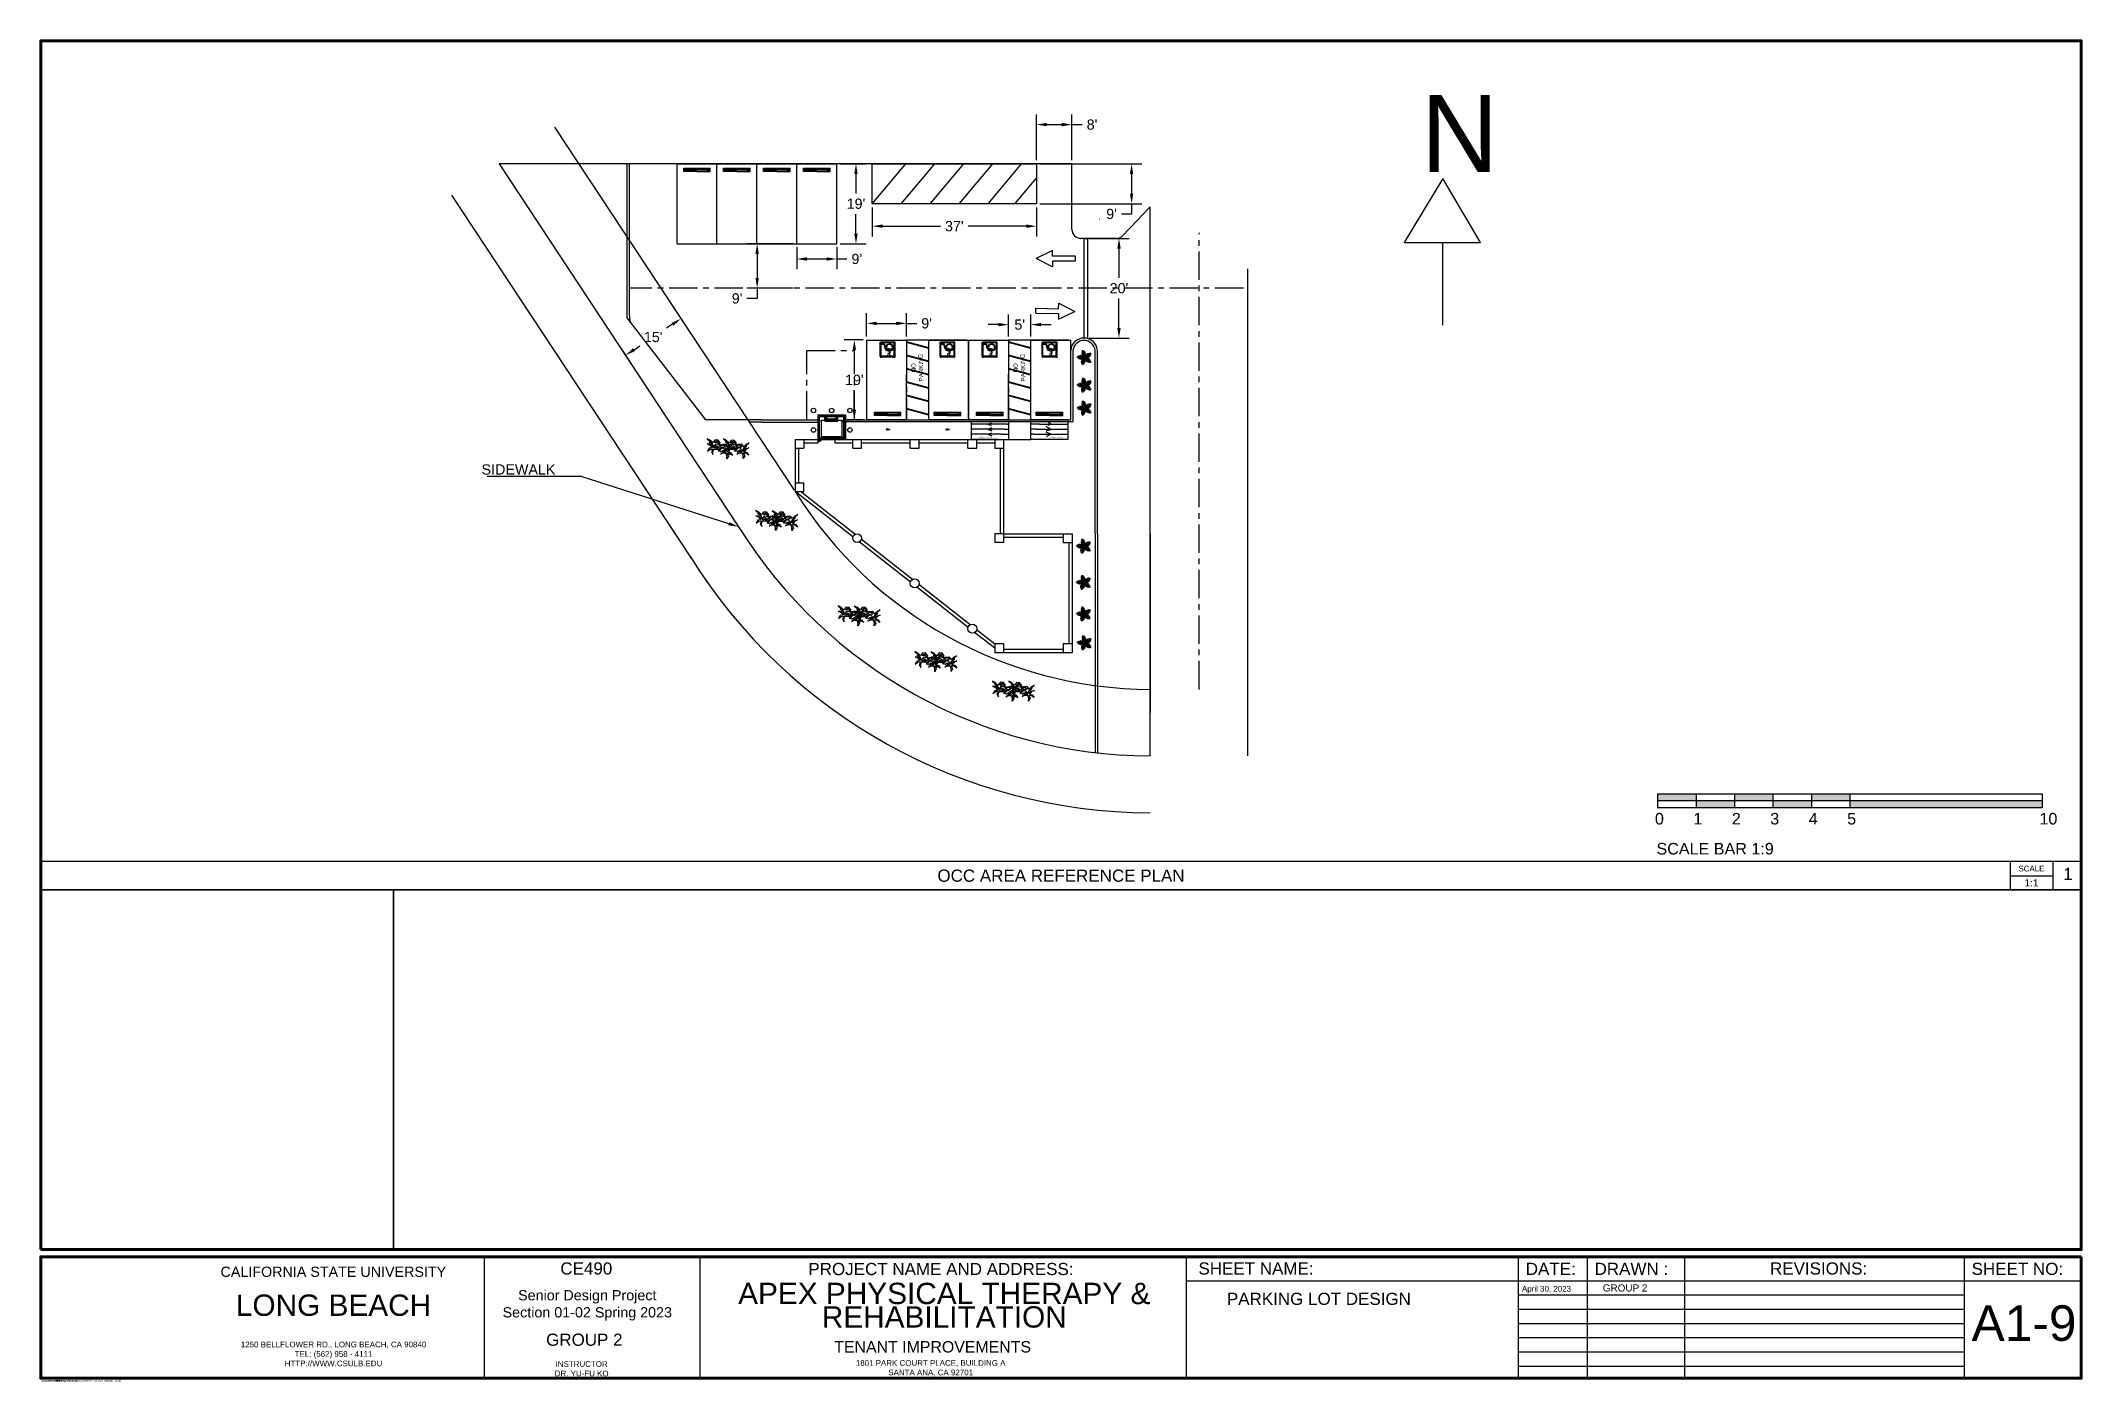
# Paper-space layout 'Layout1' of a CAD drawing. Header units: inches. Extents: x 0 to 35.9, y 0 to 23.6.
import ezdxf
from ezdxf import colors
from ezdxf.entities.mleader import LeaderData, LeaderLine
from ezdxf.math import Vec2, Vec3

# ---------------------------------------------------------------- set-up
doc = ezdxf.new("R2010")
doc.units = ezdxf.units.IN
doc.header["$MEASUREMENT"] = 0
doc.linetypes.add('CENTERX2', pattern=[0.8, 0.5, -0.1, 0.1, -0.1])
doc.layers.get('0').update_dxf_attribs({"lineweight": 30})
for name, color, linetype in [('15 ft check', 10, 'Continuous'), ('BLOCK TEXT', 7, 'Continuous'), ('DROPOFF ZONE', 50, 'Continuous'), ('HANDICAP PARKING', 150, 'Continuous'), ('HANDICAP PARKING ACCESS AISLE', 130, 'CENTERX2'), ('HANDICAP RAMP', 200, 'Continuous'), ('NO PARKING', 6, 'CENTERX2'), ('REGULAR PARKING', 90, 'Continuous'), ('SIGNS', 104, 'Continuous'), ('STREET', 12, 'CENTERX2'), ('STREET SIGNS', 7, 'Continuous'), ('SYMMETRY ELEVATING SOLUTIONS', 7, 'Continuous')]:
    doc.layers.add(name, color=color, linetype=linetype)
doc.styles.add('Sheet', font='arial.ttf', dxfattribs={"height": 0.375})
doc.styles.get("Standard").update_dxf_attribs({"font": 'arial.ttf'})
doc.styles.add('WORKING', font='arial.ttf')
doc.dimstyles.get("Standard").update_dxf_attribs({"dimtxt": 0.18, "dimasz": 0.18, "dimexe": 0.18, "dimexo": 0.0625, "dimgap": 0.09, "dimtad": 0, "dimtih": 1, "dimtoh": 1, "dimdec": 4, "dimzin": 0, "dimdsep": 46, "dimtxsty": 'Standard', "dimcen": 0.09, "dimadec": 0, "dimazin": 0, "dimtfac": 1, "dimtdec": 4, "dimtofl": 0, "dimtmove": 0, "dimatfit": 3, "dimfxl": 1, "dimtolj": 1, "dimtzin": 0, "dimarcsym": 0})

psp = doc.layouts.get("Layout1")

# ---------------------------------------------------------------- texts
at = {"ltscale": 0.125, "insert": (24.28566, 22.65741), "char_height": 1.35518, "attachment_point": 1, "style": 'Sheet'}
psp.add_mtext_dynamic_manual_height_columns('N', width=3.8533475, gutter_width=6.77591, heights=[0], dxfattribs=at)
at = {"layer": 'HANDICAP PARKING ACCESS AISLE', "color": 7, "char_height": 0.077084, "attachment_point": 1, "rotation": 91.664372}
for insert in [(15.395, 15.57589), (17.18976, 15.57589)]:
    psp.add_mtext_dynamic_manual_height_columns('\\pxqc;NO \\PPARKING', width=4.567135, gutter_width=0.38542, heights=[0], dxfattribs=dict(at, insert=insert))
at = {"layer": 'HANDICAP RAMP', "color": 7, "char_height": 0.0176048, "attachment_point": 1}
for insert in [(16.5101, 16.6507), (17.75818, 16.65023)]:
    psp.add_mtext_dynamic_manual_height_columns('1:12 SLOPE (8.33%)', width=46.5244682, gutter_width=0.08802, heights=[0], dxfattribs=dict(at, insert=insert))

# ---------------------------------------------------------------- blocks, each defined once
blk = doc.blocks.new('TITLEBLOCK ARCHD24X36')
for p, q in [((35.909, 9.514), (0.031, 9.514)), ((35.909, 9.014), (0.031, 9.014)), ((7.831, 0.428), (7.831, 2.566)), ((11.626, 0.428), (11.626, 2.566)), ((20.176, 0.428), (20.176, 2.566)), ((26.017, 0.428), (26.017, 2.566)), ((27.227, 0.428), (27.227, 2.566)), ((28.937, 0.428), (28.937, 2.566)), ((33.857, 0.428), (33.857, 2.566)), ((35.909, 0.428), (35.909, 2.566)), ((35.909, 2.138), (20.176, 2.138)), ((33.857, 1.888), (26.017, 1.888)), ((33.857, 1.638), (26.017, 1.638)), ((33.857, 1.388), (26.017, 1.388)), ((33.857, 1.138), (26.017, 1.138)), ((33.857, 0.888), (26.017, 0.888)), ((33.857, 0.638), (26.017, 0.638))]:
    blk.add_line(p, q)
at = {"ltscale": 0.125}
for points in [[(0.031, 23.944), (35.909, 23.944), (35.909, 9.514), (0.031, 9.514)], [(0.031, 9.014), (6.23, 9.014), (6.23, 2.691), (0.031, 2.691)], [(6.23, 9.014), (35.909, 9.014), (35.909, 2.691), (6.23, 2.691)]]:
    blk.add_lwpolyline(points, close=True, dxfattribs=at)
for points in [[(34.659, 9.514), (34.659, 9.014)], [(35.409, 9.514), (35.409, 9.014)], [(34.659, 9.264), (35.409, 9.264)]]:
    blk.add_lwpolyline(points)
blk.add_lwpolyline([(6.23, 2.691), (6.23, 9.014)], dxfattribs=at)
at = {"layer": 'BLOCK TEXT', "linetype": 'ByBlock', "lineweight": 100}
for points in [[(0.031, 2.691), (0.031, 23.944), (35.909, 23.944), (35.909, 2.691)], [(35.909, 2.566), (35.909, 0.428), (0.031, 0.428), (0.031, 2.566)]]:
    blk.add_lwpolyline(points, close=True, dxfattribs=at)
at = {"style": 'Sheet'}
for s, width, gutter_width, insert, char_height, attachment_point in [('\\A1;OCC AREA REFERENCE PLAN', 5.40402, 1.069, (17.97, 9.264), 0.21376, 5), ('SCALE', 0.46248, 1.069, (35.034, 9.389), 0.1, 5), ('\\A1;1', 0.21376, 1.069, (35.593, 9.404), 0.2138, 1), ('CALIFORNIA STATE UNIVERSITY ', 5.25336, 1.069, (5.175, 2.3), 0.18, 5), ('CE490', 5.25336, 1.069, (9.166, 2.466), 0.2138, 1), ('PROJECT NAME AND ADDRESS:', 5.25336, 1.069, (15.859, 2.348), 0.21376, 5), ('SHEET NAME:', 2.63324, 1.069, (20.387, 2.466), 0.21376, 1), ('DATE:', 1.77221, 1.069, (26.142, 2.459), 0.2138, 1), ('DRAWN :', 1.77221, 1.069, (27.352, 2.459), 0.2138, 1), ('REVISIONS:', 1.77221, 1.069, (30.437, 2.466), 0.2138, 1), ('SHEET NO:', 1.77221, 1.069, (33.982, 2.459), 0.2138, 1), ('LONG BEACH', 5.25336, 1.069, (5.178, 1.711), 0.375, 5), ('Senior Design Project\\PSection 01-02 Spring 2023', 5.25336, 1.069, (9.64, 1.711), 0.18, 5), ('\\A1;PARKING LOT DESIGN', 4.61987, 1.069, (20.887, 1.932), 0.21376, 1), ('A1-9', 1.80207, 0.312, (33.982, 1.711), 0.625, 1), ('GROUP 2', 5.25336, 1.069, (8.916, 1.105), 0.2138, 4), ('TENANT IMPROVEMENTS', 5.25336, 1.069, (13.982, 0.98), 0.2, 4), ('1250 BELLFLOWER RD., LONG BEACH, CA 90840\\PTEL: (562) 958 - 4111\\PHTTP://WWW.CSULB.EDU', 5.25336, 1.069, (5.178, 0.855), 0.1, 5), ('INSTRUCTOR \\PDR. YU-FU KO', 5.25336, 1.069, (9.541, 0.595), 0.1, 5), ('1801 PARK COURT PLACE, BUILDING A\\PSANTA ANA, CA 92701 ', 5.25336, 1.069, (15.678, 0.605), 0.1, 5)]:
    blk.add_mtext_dynamic_manual_height_columns(s, width=width, gutter_width=gutter_width, heights=[0], dxfattribs=dict(at, insert=insert, char_height=char_height, attachment_point=attachment_point))
for s, insert, char_height, attachment_point in [('1:1', (35.034, 9.139), 0.125, 5), ('April 30, 2023', (0.413, 0.399), 0.03, 1)]:
    blk.add_mtext(s, dxfattribs=dict(at, insert=insert, char_height=char_height, attachment_point=attachment_point))
at = {"insert": (15.917, 1.711), "char_height": 0.375, "attachment_point": 5, "line_spacing_factor": 0.66, "style": 'Sheet'}
blk.add_mtext_dynamic_manual_height_columns('APEX PHYSICAL THERAPY & REHABILITATION', width=7.43407, gutter_width=1.069, heights=[0], dxfattribs=at)
at = {"insert": (26.076, 2.052), "char_height": 0.1, "width": 1.98456, "attachment_point": 1, "style": 'Sheet'}
blk.add_mtext('April 30, 2023', dxfattribs=at)
at = {"ltscale": 0.125, "insert": (27.496, 2.079), "char_height": 0.125, "attachment_point": 1, "style": 'Sheet'}
blk.add_mtext_dynamic_manual_height_columns('GROUP 2', width=1.67854, gutter_width=1.875, heights=[0], dxfattribs=at)
at = {"ltscale": 0.125, "insert": (0.039, 0.399), "char_height": 0.03, "attachment_point": 1, "style": 'Sheet'}
blk.add_mtext('4/30/2023 3:38 PM', dxfattribs=at)
at = {"ltscale": 0.1, "insert": (0.285, 0.398), "char_height": 0.03, "attachment_point": 1, "style": 'Sheet'}
blk.add_mtext('ERIKP', dxfattribs=at)
at = {"layer": 'BLOCK TEXT', "insert": (0.099, 0.398), "char_height": 0.03, "attachment_point": 1, "rotation": 0.0625, "style": 'Sheet'}
blk.add_mtext('C:\\\\Users\\\\Valued Customer\\\\Downloads\\\\PARKING_LOT_DESIGN_10 (1)', dxfattribs=at)
blk = doc.blocks.new('A$C1C650E7E')
at = {"color": 7, "linetype": 'Continuous', "lineweight": 15}
for p, q in [((-2.8, 0), (-2.8, 0.1)), ((-2.8, 0.1), (-0.1, 0.1)), ((-0.5, 0.1), (-0.2, 0.5)), ((-0.5, 0.1), (-0.1, 0.4)), ((-0.5, 0.1), (-0.5, 0.1)), ((-0.1, 0.4), (-0.2, 0.5)), ((-0.1, 0.4), (0.5, -0.1)), ((0.1, 0.2), (-0.1, 0.1)), ((-0.1, 0.1), (0, 0)), ((-0.1, 0.1), (-0.1, 0)), ((0.6, -0.1), (0, 0.5)), ((0, 0.5), (0, 0.5)), ((0.1, 0.2), (0, 0)), ((0.2, 0.1), (0, 0)), ((0.1, 0.2), (0.1, 0.2)), ((0.2, 0.1), (0.1, -0.1)), ((0.2, 0.1), (0.2, 0.1)), ((0.6, 0.2), (0.3, 0.5)), ((0.4, 0.5), (0.4, 0.5)), ((0.4, 0.5), (0.4, 0.4)), ((0.5, 0.4), (0.4, 0.4)), ((0.5, 0.4), (0.5, 0.4)), ((0.5, 0.4), (0.5, 0.3)), ((0.1, -0.1), (0, 0)), ((0.1, -0.1), (0, -0.1)), ((0, -2.8), (0.1, -2.8)), ((0.1, -2.8), (0.1, -0.1)), ((0.5, -0.2), (0.1, -0.5)), ((0.2, -0.6), (0.1, -0.5)), ((0.5, -0.2), (0.2, -0.6)), ((0.5, -0.2), (0.5, -0.2)), ((0.6, -0.1), (0.6, 0))]:
    blk.add_line(p, q, dxfattribs=at)
for p, q in [((0, 0), (0, 0)), ((-2.8, 0), (-0.1, 0)), ((0, -0.1), (0, -2.8))]:
    blk.add_line(p, q)
at = {"color": 7, "linetype": 'Continuous', "lineweight": 15, "flags": 128}
for points in [[(-0.1, 0.4), (-0.1, 0.4), (-0.1, 0.4), (-0.1, 0.5), (-0.1, 0.5), (-0.1, 0.5), (0, 0.5), (0, 0.5), (0, 0.5)], [(0.1, 0.3), (0.1, 0.3), (0.1, 0.3), (0.1, 0.3), (0.1, 0.2), (0.1, 0.2), (0.1, 0.2), (0.1, 0.2), (0.1, 0.2)], [(0.2, 0.2), (0.2, 0.2), (0.2, 0.2), (0.1, 0.2), (0.1, 0.2), (0.1, 0.2), (0.1, 0.2), (0.1, 0.2), (0.1, 0.2)], [(0.2, 0.2), (0.2, 0.2), (0.2, 0.2), (0.2, 0.1), (0.2, 0.1), (0.2, 0.1), (0.2, 0.1), (0.2, 0.1), (0.2, 0.1)], [(0.3, 0.1), (0.3, 0.1), (0.3, 0.1), (0.3, 0.1), (0.2, 0.1), (0.2, 0.1), (0.2, 0.1), (0.2, 0.1), (0.2, 0.1)], [(0.4, 0.5), (0.4, 0.5), (0.4, 0.5), (0.4, 0.5), (0.3, 0.5), (0.3, 0.5), (0.3, 0.5), (0.3, 0.5)], [(0.6, -0.1), (0.5, -0.1), (0.5, -0.1), (0.5, -0.1), (0.5, -0.1), (0.5, -0.1), (0.5, -0.1), (0.5, -0.1), (0.5, -0.1)]]:
    blk.add_lwpolyline(points, dxfattribs=at)
at = {"color": 7, "linetype": 'Continuous', "lineweight": 15}
for centre, radius, start, end in [((-0.1, 0.4), 0.0945, 45, 135), ((-0.1, 0.4), 0.016, 45, 135), ((-0.1, 0.1), 0.016, 270, 315), ((-0.1, 0.1), 0.0945, 270, 315), ((0.1, 0.4), 0.188, 45, 135), ((0.5, 0.1), 0.188, 315, 45), ((0.1, -0.1), 0.0945, 135, 180), ((0.1, -0.1), 0.016, 135, 180), ((0.5, -0.1), 0.0945, 315, 45), ((0.5, -0.1), 0.016, 315, 45)]:
    blk.add_arc(centre, radius, start, end, dxfattribs=at)
blk = doc.blocks.new('A$C207E235A')
for p, q in [((-16.25, 4), (-14.75, 0.5)), ((-16.25, 0.5), (-14.75, 4)), ((-16.25, 4), (16.25, 4)), ((-16.25, 0.5), (16.25, 0.5)), ((-14.75, 3.5), (-5.25, 2)), ((-5.25, 3.5), (-14.75, 2)), ((-5.25, 2), (-14.75, 0.5)), ((-14.75, 2), (-5.25, 0.5)), ((-5.25, 0.5), (-3.75, 4)), ((-3.75, 0.5), (-5.25, 4)), ((3.75, 4), (5.25, 0.5)), ((3.75, 0.5), (5.25, 4)), ((5.25, 3.5), (14.75, 2)), ((14.75, 3.5), (5.25, 2)), ((14.75, 2), (5.25, 0.5)), ((5.25, 2), (14.75, 0.5)), ((14.75, 0.5), (16.25, 4)), ((16.25, 0.5), (14.75, 4))]:
    blk.add_line(p, q)
at = {"linetype": 'CENTERX2'}
blk.add_line((0, 0), (0, 4.5), dxfattribs=at)
for points in [[(-16.25, 0.5), (-14.75, 0.5), (-14.75, 4), (-16.25, 4)], [(-14.75, 2), (-5.25, 2), (-5.25, 3.5), (-14.75, 3.5)], [(-14.75, 0.5), (-5.25, 0.5), (-5.25, 2), (-14.75, 2)], [(-5.25, 0.5), (-3.75, 0.5), (-3.75, 4), (-5.25, 4)], [(5.25, 0.5), (3.75, 0.5), (3.75, 4), (5.25, 4)], [(14.75, 2), (5.25, 2), (5.25, 3.5), (14.75, 3.5)], [(14.75, 0.5), (5.25, 0.5), (5.25, 2), (14.75, 2)], [(16.25, 0.5), (14.75, 0.5), (14.75, 4), (16.25, 4)]]:
    blk.add_lwpolyline(points, close=True)
at = {"insert": (0, 2.25), "char_height": 1.75, "attachment_point": 5}
blk.add_mtext('{\\fISOCPEUR|b0|i0|c0|p34;℄}', dxfattribs=at)
blk = doc.blocks.new('A$C449753AF')
at = {"color": 7, "linetype": 'Continuous', "lineweight": 15}
for p, q in [((-12.7, 0), (12.7, 0)), ((-17.9, -2.9), (-18.1, -3.4)), ((-18.1, -3.4), (-18.1, -10)), ((-18, -2.4), (-18, -1.4)), ((-18, -2.4), (-17.9, -2.4)), ((-18, -8.6), (-18, -7.6)), ((-18, -7.6), (-17.9, -7.6)), ((-18, -9.2), (-18, -8.7)), ((-18, -8.7), (-17.9, -8.7)), ((-18, -9.2), (-18, -10)), ((-18, -9.2), (-17.9, -9.2)), ((-18, -10), (18, -10)), ((-17.9, -1.2), (-15.9, -1.2)), ((-17.9, -1.4), (-17.9, -2.9)), ((-17.9, -1.4), (-15.9, -1.4)), ((-17.9, -2.4), (-17.9, -1.4)), ((-17.9, -8.6), (-17.9, -7.6)), ((-16.3, -8.4), (-17.9, -8.4)), ((-17.9, -8.6), (-17.9, -8.4)), ((-17.9, -8.9), (-17.9, -8.6)), ((-16.3, -8.6), (-17.9, -8.6)), ((-17.9, -8.9), (17.9, -8.9)), ((-17.9, -8.9), (-17.9, -9.8)), ((-17.9, -9.8), (17.9, -9.8)), ((-16.9, -4.8), (-16.9, -5)), ((-16.9, -4.8), (-16.9, -4.8)), ((-16.9, -5), (-16.9, -5.2)), ((-16.8, -4.8), (-16.8, -4.8)), ((-16.7, -4.8), (-16.8, -4.8)), ((-16.8, -4.8), (-16.7, -4.8)), ((-16.8, -4.8), (-16.7, -4.8)), ((-16.8, -5), (-16.8, -5)), ((-16.7, -5), (-16.8, -5)), ((-16.8, -5), (-16.7, -5)), ((-16.8, -5.2), (-16.8, -5.2)), ((-16.8, -5.2), (-16.7, -5.2)), ((-16.7, -5.2), (-16.8, -5.2)), ((-16.7, -5), (-16.7, -4.8)), ((-16.7, -4.8), (-16.7, -4.8)), ((-16.7, -4.9), (-16.7, -4.9)), ((-16.7, -5), (-16.7, -5)), ((-16.7, -5.2), (-16.7, -5)), ((-16.7, -5.1), (-16.7, -5.1)), ((-16.7, -5.2), (-16.7, -5.2)), ((-16.6, -2.8), (-16.6, -3.4)), ((-16.6, -3.4), (-16.6, -3.6)), ((-16.5, -2.8), (-16.5, -2.8)), ((-16.2, -2.8), (-16.5, -2.8)), ((-16.5, -3), (-16.5, -3)), ((-16.2, -3), (-16.5, -3)), ((-16.5, -3), (-16.2, -3)), ((-16.5, -3.4), (-16.5, -3.4)), ((-16.5, -3.4), (-16.2, -3.4)), ((-16.2, -3.4), (-16.5, -3.4)), ((-16.5, -3.6), (-16.5, -3.6)), ((-16.5, -3.6), (-16.2, -3.6)), ((-16.4, -4.9), (-16.4, -4.8)), ((-16.4, -5.1), (-16.4, -4.9)), ((-16.4, -5.2), (-16.4, -5.1)), ((-16.3, -1.4), (-16.3, -2.8)), ((-16.3, -3.6), (-16.3, -4.8)), ((-16.3, -4.8), (-16.2, -4.8)), ((-16.3, -5), (-16.2, -5)), ((-16.3, -5.2), (-16.2, -5.2)), ((-16.3, -5.2), (-16.3, -8.4)), ((-16.3, -8.6), (-15.9, -8.6)), ((-16.2, -2.8), (-16.2, -3.6)), ((-16.2, -3.6), (-16.1, -3.6)), ((-16.2, -3.8), (-16.2, -3.9)), ((-16.2, -3.8), (-16.1, -3.8)), ((-16.2, -3.9), (-16.2, -4.1)), ((-16.1, -3.9), (-16.2, -3.9)), ((-16.1, -4.1), (-16.2, -4.1)), ((-16.2, -4.1), (-16.2, -4.1)), ((-16.2, -4.1), (-16.1, -4.1)), ((-16.2, -4.1), (-16.2, -4.4)), ((-16.2, -4.4), (-16.2, -4.4)), ((-16.2, -4.4), (-16.1, -4.4)), ((-16.1, -4.4), (-16.2, -4.4)), ((-16.2, -4.7), (-16.2, -5.3)), ((-16.2, -5.3), (-16.2, -4.7)), ((-16.1, -4.7), (-16.1, -1.4)), ((-16.1, -1.4), (-15.9, -1.4)), ((-16.1, -4.7), (-16.1, -5.3)), ((-16.1, -4.7), (-15.9, -4.7)), ((-16.1, -8.2), (-16.1, -5.3)), ((-15.9, -5.3), (-16.1, -5.3)), ((-15.9, -4.7), (-15.9, -1.4)), ((-15.9, -1.4), (-15.9, -8.6)), ((-15.9, -8.2), (-15.9, -5.3)), ((-15.8, -8.6), (-15.9, -8.6)), ((-15.8, -1.4), (-15.8, -8.6)), ((-15.3, -2.5), (-15.8, -2.5)), ((-15.3, -2.8), (-15.8, -2.8)), ((-15.3, -3.5), (-15.8, -3.5)), ((-15.3, -3.9), (-15.8, -3.9)), ((-15.6, -4.5), (-15.8, -4.5)), ((-15.6, -5.5), (-15.8, -5.5)), ((-15.3, -6.1), (-15.8, -6.1)), ((-15.3, -6.5), (-15.8, -6.5)), ((-15.3, -7.2), (-15.8, -7.2)), ((-15.3, -7.5), (-15.8, -7.5)), ((-15.8, -8.6), (15.7, -8.6)), ((-15.6, -4.4), (-15, -4.4)), ((-15.6, -4.5), (-15.6, -4.4)), ((-15.6, -4.5), (-15.6, -5.5)), ((-15.6, -4.5), (-15, -4.5)), ((-14.4, -5.5), (-15.6, -5.5)), ((-15.6, -5.5), (-15.6, -5.6)), ((-14.4, -5.6), (-15.6, -5.6)), ((-15.4, -4.7), (-15.5, -4.7)), ((-15.5, -4.7), (-15.5, -5.3)), ((-15.5, -5.2), (-15.5, -4.8)), ((-15.4, -5.3), (-15.5, -5.3)), ((-15.4, -5.3), (-15.4, -4.7)), ((-15.4, -4.7), (-15, -4.7)), ((-15.4, -4.7), (-15.4, -5.3)), ((-15.4, -5.3), (-15, -5.3)), ((-15.3, -2.5), (-15.3, -2.8)), ((-15.3, -2.8), (-15.3, -3.5)), ((-15.3, -3.5), (-15.3, -3.9)), ((-15.3, -6.5), (-15.3, -6.1)), ((-15.3, -7.2), (-15.3, -6.5)), ((-15.3, -7.5), (-15.3, -7.2)), ((-15, -1.7), (-15, -4.7)), ((-15, -5.3), (-15, -4.7)), ((-15, -4.7), (-15, -4.9)), ((-15, -4.9), (-15, -5.1)), ((-15, -5.1), (-15, -5.3)), ((-15, -5.5), (-15, -5.3)), ((-15, -8.3), (-15, -5.6)), ((-14, -4.7), (-14.9, -4.7)), ((-14.9, -5.3), (-14, -5.3)), ((-14.4, -5.6), (-14.4, -5.5)), ((-14, -1.7), (-14, -4.7)), ((-14, -8.3), (-14, -5.3)), ((-13.5, -4.8), (-13.9, -4.8)), ((-13.9, -5.2), (-13.5, -5.2)), ((-13.3, -3.7), (-13.4, -4.8)), ((-13.4, -5.2), (-13.3, -6.3)), ((-13, -3.6), (-13.2, -3.6)), ((-13.2, -6.4), (-13, -6.4)), ((-13, -6.8), (-13, -0.3)), ((-13, -3.6), (-13, -4.9)), ((-13, -3.6), (-13, -3.6)), ((-13, -5.1), (-13, -4.9)), ((-13, -5.1), (-13, -6.4)), ((-13, -6.4), (-13, -6.4)), ((-12.7, -6.8), (-13, -6.8)), ((-12.7, -6.8), (-12.1, -6.8)), ((-12, -6.7), (-12, -1)), ((-12, -1), (11.8, -1)), ((-12, -6.6), (12, -6.6)), ((11.8, -1), (12, -1)), ((12, -1), (12, -6.7)), ((12.1, -6.8), (12.7, -6.8)), ((13, -6.8), (12.7, -6.8)), ((13, -0.3), (13, -6.8)), ((13, -4.9), (13, -3.6)), ((13.2, -3.6), (13, -3.6)), ((13, -3.6), (13, -3.6)), ((13, -4.9), (13, -5.1)), ((13, -6.4), (13, -5.1)), ((13, -6.4), (13.2, -6.4)), ((13, -6.4), (13, -6.4)), ((13.4, -4.8), (13.3, -3.7)), ((13.3, -6.3), (13.4, -5.2)), ((13.9, -4.8), (13.5, -4.8)), ((13.5, -5.2), (13.9, -5.2)), ((14, -4.7), (14, -1.7)), ((14.9, -4.7), (14, -4.7)), ((14, -5.3), (14.9, -5.3)), ((14, -5.3), (14, -8.3)), ((15.6, -5.5), (14.4, -5.5)), ((14.4, -5.6), (14.4, -5.5)), ((15.6, -5.6), (14.4, -5.6)), ((15, -4.7), (15, -1.7)), ((15, -4.4), (15.6, -4.4)), ((15, -4.5), (15.6, -4.5)), ((15.1, -4.6), (15, -4.6)), ((15.4, -4.7), (15, -4.7)), ((15, -4.7), (15, -5.3)), ((15, -4.9), (15, -4.7)), ((15, -5.3), (15, -5.1)), ((15.4, -5.3), (15, -5.3)), ((15, -5.3), (15, -5.5)), ((15, -5.6), (15, -8.3)), ((15.1, -4.7), (15.1, -4.6)), ((15.3, -2.5), (15.7, -2.5)), ((15.3, -2.8), (15.3, -2.5)), ((15.3, -2.8), (15.7, -2.8)), ((15.3, -3.5), (15.3, -2.8)), ((15.3, -3.5), (15.7, -3.5)), ((15.3, -3.9), (15.3, -3.5)), ((15.3, -3.9), (15.7, -3.9)), ((15.3, -6.1), (15.7, -6.1)), ((15.3, -6.1), (15.3, -6.5)), ((15.3, -6.5), (15.7, -6.5)), ((15.3, -6.5), (15.3, -7.2)), ((15.3, -7.2), (15.7, -7.2)), ((15.3, -7.2), (15.3, -7.5)), ((15.3, -7.5), (15.7, -7.5)), ((15.4, -4.7), (15.4, -5.3)), ((15.5, -4.7), (15.4, -4.7)), ((15.4, -4.7), (15.4, -5.3)), ((15.5, -5.3), (15.4, -5.3)), ((15.5, -4.7), (15.5, -5.3)), ((15.5, -4.8), (15.5, -5.2)), ((15.6, -4.5), (15.6, -4.4)), ((15.6, -4.5), (15.7, -4.5)), ((15.6, -5.5), (15.6, -4.5)), ((15.6, -5.5), (15.6, -5.6)), ((15.6, -5.5), (15.7, -5.5)), ((15.7, -8.6), (15.7, -1.4)), ((15.7, -8.6), (15.9, -8.6)), ((15.9, -1.2), (17.9, -1.2)), ((15.9, -1.4), (15.9, -4.7)), ((16.1, -1.4), (15.9, -1.4)), ((15.9, -8.6), (15.9, -1.4)), ((15.9, -1.4), (17.9, -1.4)), ((15.9, -5.3), (15.9, -8.2)), ((15.9, -8.6), (16.3, -8.6)), ((16.1, -1.4), (16.1, -8.2)), ((16.3, -8.4), (16.3, -1.4)), ((17.9, -8.4), (16.3, -8.4)), ((17.9, -8.6), (16.3, -8.6)), ((17.9, -2.9), (17.9, -1.4)), ((17.9, -1.4), (17.9, -2.4)), ((18, -2.4), (17.9, -2.4)), ((18.1, -3.4), (17.9, -2.9)), ((17.9, -7.6), (17.9, -8.6)), ((18, -7.6), (17.9, -7.6)), ((17.9, -8.6), (17.9, -8.4)), ((17.9, -8.6), (17.9, -8.9)), ((17.9, -8.7), (18, -8.7)), ((17.9, -9.8), (17.9, -8.9)), ((17.9, -9.2), (18, -9.2)), ((18, -1.4), (18, -2.4)), ((18, -7.6), (18, -8.6)), ((18, -8.7), (18, -9.2)), ((18, -10), (18, -9.2)), ((18.1, -10), (18.1, -3.4))]:
    blk.add_line(p, q, dxfattribs=at)
blk.add_line((15, -4.9), (15, -5.1))
at = {"color": 7, "linetype": 'Continuous', "lineweight": 15, "flags": 128}
for points in [[(-16.7, -5.1), (-16.7, -5.1), (-16.7, -5.1), (-16.7, -5.1), (-16.7, -5), (-16.7, -5), (-16.7, -4.9), (-16.7, -4.9), (-16.7, -4.9), (-16.7, -4.9)], [(-16.6, -5.1), (-16.6, -5.1), (-16.6, -5.1), (-16.6, -5.1), (-16.6, -5), (-16.6, -5), (-16.6, -4.9), (-16.6, -4.9), (-16.6, -4.9), (-16.6, -4.9)], [(-16.6, -5.1), (-16.6, -5.1), (-16.6, -5.1), (-16.6, -5.1), (-16.6, -5), (-16.6, -5), (-16.6, -4.9), (-16.6, -4.9), (-16.6, -4.9), (-16.6, -4.9)], [(-16.5, -5.1), (-16.5, -5.1), (-16.5, -5.1), (-16.5, -5.1), (-16.5, -5), (-16.5, -5), (-16.5, -4.9), (-16.5, -4.9), (-16.5, -4.9), (-16.5, -4.9)], [(-16.5, -5.1), (-16.5, -5.1), (-16.5, -5.1), (-16.5, -5.1), (-16.5, -5), (-16.5, -5), (-16.5, -4.9), (-16.5, -4.9), (-16.5, -4.9), (-16.5, -4.9)], [(-16.4, -5.1), (-16.4, -5.1), (-16.4, -5.1), (-16.4, -5.1), (-16.4, -5), (-16.4, -5), (-16.4, -4.9), (-16.4, -4.9), (-16.4, -4.9), (-16.4, -4.9)], [(-16.4, -5.1), (-16.4, -5.1), (-16.4, -5.1), (-16.4, -5.1), (-16.4, -5), (-16.4, -5), (-16.4, -4.9), (-16.4, -4.9), (-16.4, -4.9), (-16.4, -4.9)]]:
    blk.add_lwpolyline(points, dxfattribs=at)
at = {"color": 7, "linetype": 'Continuous', "lineweight": 15}
for centre in [(-10, -5), (-1.5, -0.6), (1.5, -0.6), (10, -5)]:
    blk.add_circle(centre, 0.219, dxfattribs=at)
for centre, radius, start, end in [((-12.7, -0.3), 0.313, 90, 180), ((12.7, -0.3), 0.313, 0, 90), ((-17.9, -1.4), 0.136, 90, 180), ((-17.9, -8.6), 0.136, 180, 270), ((-17.9, -1.4), 0.016, 90, 180), ((-17.9, -8.6), 0.016, 180, 270), ((-16.3, -5), 0.324, 162.1201, 197.8799), ((-16.2, -5), 0.324, 162.1214, 197.8786), ((-16.3, -5), 0.324, 162.1214, 197.8786), ((-16.2, -5), 0.324, 162.1214, 197.8786), ((-16.1, -5), 0.324, 162.1214, 197.8786), ((-16.1, -5), 0.324, 162.1214, 197.8786), ((-16, -5), 0.324, 162.1169, 197.8831), ((-16.3, -8.2), 0.438, 270, 0), ((-16.3, -8.2), 0.188, 270, 0), ((-15.9, -1.4), 0.136, 0, 90), ((-15.9, -1.4), 0.016, 0, 90), ((-15.9, -8.6), 0.016, 270, 0), ((-15.6, -4.5), 0.136, 90, 180), ((-15.6, -5.5), 0.136, 180, 270), ((-15.6, -4.5), 0.016, 90, 180), ((-15.6, -5.5), 0.016, 180, 270), ((-14.9, -4.7), 0.0625, 90, 180), ((-14.9, -5.3), 0.0625, 180, 270), ((-14, -4.7), 0.0625, 0, 90), ((-13.9, -4.7), 0.0625, 180, 270), ((-13.9, -5.3), 0.0625, 90, 180), ((-14, -5.3), 0.0625, 270, 0), ((-13.5, -4.7), 0.0625, 270, 354.0149), ((-13.5, -5.3), 0.0625, 5.9851, 90), ((-13.2, -3.7), 0.1, 90, 174.0149), ((-13.2, -6.3), 0.1, 185.9851, 270), ((-12.1, -6.7), 0.125, 270, 0), ((12.1, -6.7), 0.125, 180, 270), ((13.2, -3.7), 0.1, 5.9851, 90), ((13.2, -6.3), 0.1, 270, 354.0149), ((13.5, -4.7), 0.0625, 185.9851, 270), ((13.5, -5.3), 0.0625, 90, 174.0149), ((13.9, -4.7), 0.0625, 270, 0), ((13.9, -5.3), 0.0625, 0, 90), ((14, -4.7), 0.0625, 90, 180), ((14, -5.3), 0.0625, 180, 270), ((14.9, -4.7), 0.0625, 0, 90), ((14.9, -5.3), 0.0625, 270, 0), ((15.6, -4.5), 0.136, 0, 90), ((15.6, -4.5), 0.016, 0, 90), ((15.6, -5.5), 0.016, 270, 0), ((15.6, -5.5), 0.136, 270, 0), ((15.9, -1.4), 0.136, 90, 180), ((15.9, -1.4), 0.016, 90, 180), ((16.3, -8.2), 0.438, 180, 270), ((15.9, -8.6), 0.016, 180, 270), ((16.3, -8.2), 0.188, 180, 270), ((17.9, -1.4), 0.136, 0, 90), ((17.9, -1.4), 0.016, 0, 90), ((17.9, -8.6), 0.136, 270, 0), ((17.9, -8.6), 0.016, 270, 0)]:
    blk.add_arc(centre, radius, start, end, dxfattribs=at)
for points in [[(-16.9, -4.8), (-16.9, -4.8)], [(-16.9, -4.8), (-16.9, -4.8)], [(-16.9, -5.2), (-16.9, -5.2)], [(-16.7, -4.9), (-16.7, -4.9)], [(-16.6, -4.9), (-16.7, -4.9)], [(-16.7, -4.9), (-16.7, -4.9)], [(-16.7, -4.9), (-16.7, -4.9)], [(-16.7, -4.9), (-16.7, -4.9)], [(-16.7, -4.9), (-16.7, -4.9)], [(-16.7, -4.9), (-16.7, -4.9)], [(-16.7, -4.9), (-16.7, -4.9)], [(-16.7, -4.9), (-16.7, -4.9)], [(-16.7, -4.9), (-16.7, -4.9)], [(-16.6, -4.9), (-16.7, -4.9)], [(-16.7, -5.1), (-16.7, -5.1)], [(-16.7, -5.1), (-16.6, -5.1)], [(-16.7, -5.1), (-16.7, -5.1)], [(-16.7, -5.1), (-16.7, -5.1)], [(-16.7, -5.1), (-16.7, -5.1)], [(-16.7, -5.1), (-16.7, -5.1)], [(-16.5, -2.8), (-16.6, -2.8)], [(-16.6, -3.6), (-16.5, -3.6)], [(-16.5, -4.9), (-16.6, -4.9)], [(-16.6, -4.9), (-16.6, -4.9)], [(-16.6, -4.9), (-16.6, -4.9)], [(-16.6, -4.9), (-16.6, -4.9)], [(-16.6, -4.9), (-16.6, -4.9)], [(-16.6, -4.9), (-16.6, -4.9)], [(-16.6, -4.9), (-16.6, -4.9)], [(-16.6, -4.9), (-16.6, -4.9)], [(-16.6, -4.9), (-16.6, -4.9)], [(-16.6, -4.9), (-16.6, -4.9)], [(-16.5, -4.9), (-16.6, -4.9)], [(-16.6, -4.9), (-16.6, -4.9)], [(-16.6, -5.1), (-16.5, -5.1)], [(-16.6, -5.1), (-16.6, -5.1)], [(-16.6, -5.1), (-16.6, -5.1)], [(-16.6, -5.1), (-16.6, -5.1)], [(-16.6, -5.1), (-16.6, -5.1)], [(-16.6, -5.1), (-16.6, -5.1)], [(-16.5, -2.8), (-16.5, -2.8)], [(-16.2, -2.8), (-16.5, -2.8)], [(-16.5, -3.6), (-16.5, -3.6)], [(-16.5, -3.6), (-16.2, -3.6)], [(-16.5, -4.9), (-16.5, -4.9)], [(-16.5, -4.9), (-16.5, -4.9)], [(-16.5, -4.9), (-16.5, -4.9)], [(-16.4, -4.9), (-16.5, -4.9)], [(-16.5, -4.9), (-16.5, -4.9)], [(-16.5, -4.9), (-16.5, -4.9)], [(-16.5, -4.9), (-16.5, -4.9)], [(-16.5, -4.9), (-16.5, -4.9)], [(-16.5, -4.9), (-16.5, -4.9)], [(-16.5, -4.9), (-16.5, -4.9)], [(-16.5, -4.9), (-16.5, -4.9)], [(-16.4, -4.9), (-16.5, -4.9)], [(-16.5, -5.1), (-16.5, -5.1)], [(-16.5, -5.1), (-16.5, -5.1)], [(-16.5, -5.1), (-16.5, -5.1)], [(-16.5, -5.1), (-16.4, -5.1)], [(-16.5, -5.1), (-16.5, -5.1)], [(-16.5, -5.1), (-16.5, -5.1)], [(-16.4, -4.9), (-16.4, -4.9)], [(-16.4, -4.9), (-16.4, -4.9)], [(-16.4, -4.9), (-16.4, -4.9)], [(-16.4, -4.9), (-16.4, -4.9)], [(-16.4, -4.9), (-16.4, -4.9)], [(-16.4, -4.9), (-16.4, -4.9)], [(-16.4, -4.9), (-16.4, -4.9)], [(-16.4, -4.9), (-16.4, -4.9)], [(-16.4, -4.9), (-16.4, -4.9)], [(-16.4, -4.9), (-16.4, -4.9)], [(-16.4, -4.9), (-16.4, -4.9)], [(-16.4, -4.9), (-16.4, -4.9)], [(-16.4, -4.9), (-16.4, -4.9)], [(-16.4, -5.1), (-16.4, -5.1)], [(-16.4, -5.1), (-16.4, -5.1)], [(-16.4, -5.1), (-16.4, -5.1)], [(-16.4, -5.1), (-16.4, -5.1)], [(-16.4, -5.1), (-16.4, -5.1)], [(-16.4, -5.1), (-16.4, -5.1)], [(-16.1, -2.8), (-16.2, -2.8)], [(-16.2, -3.8), (-16.2, -3.9)], [(-16.2, -4.4), (-16.2, -4.4)], [(-16.2, -4.7), (-16.2, -4.7)], [(-16.1, -4.7), (-16.2, -4.7)], [(-16.2, -5.3), (-16.2, -5.3)], [(-16.2, -5.3), (-16.1, -5.3)], [(-15.5, -4.8), (-15.6, -4.8)], [(-15.6, -5.2), (-15.5, -5.2)], [(-15.5, -4.8), (-15.5, -4.8)], [(-15.5, -5.2), (-15.5, -5.2)], [(-15, -2.9), (-15.3, -2.9)], [(-15.3, -3.5), (-15, -3.5)], [(-15.3, -6.5), (-15, -6.5)], [(-15, -7.1), (-15.3, -7.1)], [(-14, -1.7), (-15, -1.7)], [(-15, -4.7), (-14.9, -4.7)], [(-15, -5.3), (-14.9, -5.3)], [(-14, -8.3), (-15, -8.3)], [(-14, -4.7), (-14, -4.7)], [(15, -1.7), (14, -1.7)], [(14, -4.7), (14, -4.7)], [(14, -5.3), (14, -5.3)], [(15, -8.3), (14, -8.3)], [(14.9, -4.7), (15, -4.7)], [(14.9, -5.3), (15, -5.3)], [(15.3, -2.9), (15, -2.9)], [(15, -3.5), (15.3, -3.5)], [(15, -6.5), (15.3, -6.5)], [(15.3, -7.1), (15, -7.1)], [(15.6, -4.8), (15.5, -4.8)], [(15.5, -4.8), (15.5, -4.8)], [(15.5, -5.2), (15.6, -5.2)], [(15.5, -5.2), (15.5, -5.2)]]:
    blk.add_open_spline(points, degree=1, dxfattribs=at)
for points, knots in [([(-16.9, -4.8), (-16.9, -4.8), (-16.9, -4.8), (-16.9, -4.8), (-16.8, -4.8)], [0, 0, 0, 0, 0.624292, 1, 1, 1, 1]), ([(-16.8, -4.8), (-16.9, -4.8), (-16.9, -4.9), (-16.9, -4.9), (-16.9, -5), (-16.8, -5)], [0, 0, 0, 0, 0.368167, 0.747408, 1, 1, 1, 1]), ([(-16.8, -5), (-16.9, -5), (-16.9, -5.1), (-16.9, -5.2), (-16.9, -5.2), (-16.8, -5.2)], [0, 0, 0, 0, 0.3681589, 0.7474084, 1, 1, 1, 1]), ([(-16.8, -5.2), (-16.9, -5.2), (-16.9, -5.2), (-16.9, -5.2), (-16.9, -5.2)], [0, 0, 0, 0, 0.375722, 1, 1, 1, 1]), ([(-16.7, -5.1), (-16.7, -5.1), (-16.7, -5.1), (-16.7, -5.1), (-16.7, -5.1), (-16.7, -5.1), (-16.7, -5), (-16.7, -5), (-16.7, -5), (-16.7, -4.9), (-16.7, -4.9), (-16.7, -4.9), (-16.7, -4.9), (-16.7, -4.9), (-16.7, -4.9)], [0, 0, 0, 0, 0.045169, 0.133541, 0.222976, 0.312384, 0.400261, 0.485768, 0.569352, 0.652584, 0.737109, 0.823902, 0.91268, 1, 1, 1, 1]), ([(-16.6, -5.1), (-16.6, -5.1), (-16.6, -5.1), (-16.6, -5.1), (-16.6, -5.1), (-16.6, -5.1), (-16.7, -5), (-16.7, -5), (-16.7, -5), (-16.6, -4.9), (-16.6, -4.9), (-16.6, -4.9), (-16.6, -4.9), (-16.6, -4.9), (-16.6, -4.9)], [0, 0, 0, 0, 0.045169, 0.133541, 0.222976, 0.312384, 0.400261, 0.485768, 0.569352, 0.652584, 0.737109, 0.823903, 0.91268, 1, 1, 1, 1]), ([(-16.6, -4.9), (-16.6, -4.9), (-16.6, -4.9), (-16.6, -4.9), (-16.7, -4.9), (-16.7, -4.9), (-16.7, -5), (-16.7, -5), (-16.7, -5.1), (-16.7, -5.1), (-16.7, -5.1), (-16.6, -5.1), (-16.6, -5.1), (-16.6, -5.1)], [0, 0, 0, 0, 0.004485, 0.115777, 0.226456, 0.335279, 0.441984, 0.547043, 0.651426, 0.756298, 0.862617, 0.970956, 1, 1, 1, 1]), ([(-16.7, -4.9), (-16.7, -4.9), (-16.7, -4.9), (-16.7, -4.9), (-16.7, -4.9), (-16.7, -4.9)], [0, 0, 0, 0, 0.287683, 0.645506, 1, 1, 1, 1]), ([(-16.7, -4.9), (-16.7, -4.9), (-16.7, -4.9), (-16.7, -4.9), (-16.7, -5), (-16.7, -5), (-16.7, -5.1), (-16.7, -5.1), (-16.7, -5.1), (-16.7, -5.1)], [0, 0, 0, 0, 0.041424, 0.222637, 0.400297, 0.575218, 0.749023, 0.923608, 1, 1, 1, 1]), ([(-16.7, -5.1), (-16.7, -5.1), (-16.7, -5.1), (-16.7, -5.1), (-16.7, -5.1), (-16.7, -5.1)], [0, 0, 0, 0, 0.344177, 0.689322, 1, 1, 1, 1]), ([(-16.5, -2.8), (-16.5, -2.8), (-16.5, -2.8), (-16.6, -2.8), (-16.6, -2.9), (-16.5, -2.9), (-16.5, -3)], [0, 0, 0, 0, 0.1124, 0.374521, 0.643077, 1, 1, 1, 1]), ([(-16.5, -3), (-16.5, -3), (-16.5, -3.1), (-16.6, -3.2), (-16.5, -3.3), (-16.5, -3.4)], [0, 0, 0, 0, 0.2749946, 0.5561173, 1, 1, 1, 1]), ([(-16.5, -3.4), (-16.5, -3.4), (-16.5, -3.5), (-16.6, -3.5), (-16.5, -3.6), (-16.5, -3.6)], [0, 0, 0, 0, 0.274988, 0.556127, 1, 1, 1, 1]), ([(-16.5, -5.1), (-16.5, -5.1), (-16.5, -5.1), (-16.5, -5.1), (-16.5, -5.1), (-16.5, -5.1), (-16.6, -5), (-16.6, -5), (-16.6, -5), (-16.5, -4.9), (-16.5, -4.9), (-16.5, -4.9), (-16.5, -4.9), (-16.5, -4.9), (-16.5, -4.9)], [0, 0, 0, 0, 0.0451692, 0.1335405, 0.2229764, 0.3123837, 0.4002608, 0.4857675, 0.5693519, 0.6525836, 0.7371086, 0.8239031, 0.9126798, 1, 1, 1, 1]), ([(-16.5, -4.9), (-16.5, -4.9), (-16.5, -4.9), (-16.5, -4.9), (-16.6, -4.9), (-16.6, -4.9), (-16.6, -5), (-16.6, -5), (-16.6, -5.1), (-16.6, -5.1), (-16.6, -5.1), (-16.5, -5.1), (-16.5, -5.1), (-16.5, -5.1)], [0, 0, 0, 0, 0.004484, 0.115777, 0.226455, 0.335279, 0.441984, 0.547043, 0.651426, 0.756298, 0.862617, 0.970957, 1, 1, 1, 1]), ([(-16.6, -5.1), (-16.6, -5.1), (-16.6, -5.1), (-16.6, -5.1), (-16.6, -5.1), (-16.6, -5.1), (-16.6, -5), (-16.6, -5), (-16.6, -5), (-16.6, -4.9), (-16.6, -4.9), (-16.6, -4.9), (-16.6, -4.9), (-16.6, -4.9), (-16.6, -4.9)], [0, 0, 0, 0, 0.045169, 0.13354, 0.222976, 0.312384, 0.400261, 0.485768, 0.569352, 0.652584, 0.737109, 0.823903, 0.91268, 1, 1, 1, 1]), ([(-16.6, -4.9), (-16.6, -4.9), (-16.6, -4.9), (-16.6, -4.9), (-16.6, -4.9), (-16.6, -4.9), (-16.6, -5), (-16.6, -5), (-16.6, -5.1), (-16.6, -5.1), (-16.6, -5.1), (-16.6, -5.1), (-16.6, -5.1), (-16.6, -5.1)], [0, 0, 0, 0, 0.004485, 0.115777, 0.226456, 0.335279, 0.441984, 0.547043, 0.651426, 0.756298, 0.862617, 0.970956, 1, 1, 1, 1]), ([(-16.6, -4.9), (-16.6, -4.9), (-16.6, -4.9), (-16.6, -4.9), (-16.6, -5), (-16.6, -5), (-16.6, -5.1), (-16.6, -5.1), (-16.6, -5.1), (-16.6, -5.1)], [0, 0, 0, 0, 0.041424, 0.222637, 0.400297, 0.575218, 0.749023, 0.923608, 1, 1, 1, 1]), ([(-16.6, -4.9), (-16.6, -4.9), (-16.6, -4.9), (-16.6, -4.9), (-16.6, -5), (-16.6, -5), (-16.6, -5.1), (-16.6, -5.1), (-16.6, -5.1), (-16.6, -5.1)], [0, 0, 0, 0, 0.041424, 0.222637, 0.400297, 0.575218, 0.749023, 0.923608, 1, 1, 1, 1]), ([(-16.5, -5.1), (-16.5, -5.1), (-16.5, -5.1), (-16.5, -5.1), (-16.5, -5.1), (-16.5, -5.1), (-16.5, -5), (-16.5, -5), (-16.5, -5), (-16.5, -4.9), (-16.5, -4.9), (-16.5, -4.9), (-16.5, -4.9), (-16.5, -4.9), (-16.5, -4.9)], [0, 0, 0, 0, 0.045169, 0.133541, 0.222976, 0.312384, 0.400261, 0.485768, 0.569352, 0.652584, 0.73711, 0.823903, 0.91268, 1, 1, 1, 1]), ([(-16.5, -4.9), (-16.5, -4.9), (-16.5, -4.9), (-16.5, -4.9), (-16.5, -4.9), (-16.5, -4.9), (-16.5, -5), (-16.5, -5), (-16.5, -5.1), (-16.5, -5.1), (-16.5, -5.1), (-16.5, -5.1), (-16.5, -5.1), (-16.5, -5.1)], [0, 0, 0, 0, 0.004485, 0.115778, 0.226456, 0.33528, 0.441985, 0.547044, 0.651426, 0.756298, 0.862617, 0.970957, 1, 1, 1, 1]), ([(-16.4, -5.1), (-16.4, -5.1), (-16.4, -5.1), (-16.4, -5.1), (-16.4, -5.1), (-16.4, -5.1), (-16.5, -5), (-16.5, -5), (-16.5, -5), (-16.4, -4.9), (-16.4, -4.9), (-16.4, -4.9), (-16.4, -4.9), (-16.4, -4.9), (-16.4, -4.9)], [0, 0, 0, 0, 0.045169, 0.133541, 0.222976, 0.312384, 0.400261, 0.485768, 0.569352, 0.652584, 0.73711, 0.823903, 0.91268, 1, 1, 1, 1]), ([(-16.4, -4.9), (-16.4, -4.9), (-16.4, -4.9), (-16.4, -4.9), (-16.5, -4.9), (-16.5, -4.9), (-16.5, -5), (-16.5, -5), (-16.5, -5.1), (-16.5, -5.1), (-16.5, -5.1), (-16.4, -5.1), (-16.4, -5.1), (-16.4, -5.1)], [0, 0, 0, 0, 0.004485, 0.115777, 0.226456, 0.33528, 0.441984, 0.547044, 0.651426, 0.756298, 0.862617, 0.970957, 1, 1, 1, 1]), ([(-16.5, -4.9), (-16.5, -4.9), (-16.5, -4.9), (-16.5, -4.9), (-16.5, -5), (-16.5, -5), (-16.5, -5.1), (-16.5, -5.1), (-16.5, -5.1), (-16.5, -5.1)], [0, 0, 0, 0, 0.041424, 0.222637, 0.400297, 0.575218, 0.749023, 0.923608, 1, 1, 1, 1]), ([(-16.5, -4.9), (-16.5, -4.9), (-16.5, -4.9), (-16.5, -4.9), (-16.5, -5), (-16.5, -5), (-16.5, -5.1), (-16.5, -5.1), (-16.5, -5.1), (-16.5, -5.1)], [0, 0, 0, 0, 0.041424, 0.222637, 0.400296, 0.575217, 0.749022, 0.923607, 1, 1, 1, 1]), ([(-16.4, -4.9), (-16.4, -4.9), (-16.4, -4.9), (-16.3, -4.8), (-16.3, -4.8), (-16.3, -4.8)], [0, 0, 0, 0, 0.03316, 0.729041, 1, 1, 1, 1]), ([(-16.3, -4.8), (-16.3, -4.8), (-16.3, -4.8), (-16.4, -4.8), (-16.4, -4.8), (-16.4, -4.8)], [0, 0, 0, 0, 0.43244, 0.879538, 1, 1, 1, 1]), ([(-16.4, -4.9), (-16.4, -4.9), (-16.4, -4.9), (-16.4, -4.9), (-16.4, -4.9), (-16.4, -4.9), (-16.4, -5), (-16.4, -5), (-16.4, -5.1), (-16.4, -5.1), (-16.4, -5.1), (-16.4, -5.1), (-16.4, -5.1), (-16.4, -5.1)], [0, 0, 0, 0, 0.004485, 0.115777, 0.226456, 0.33528, 0.441984, 0.547044, 0.651426, 0.756298, 0.862617, 0.970957, 1, 1, 1, 1]), ([(-16.4, -5.1), (-16.4, -5.1), (-16.4, -5.1), (-16.4, -5.1), (-16.4, -5.1), (-16.4, -5.1), (-16.4, -5), (-16.4, -5), (-16.4, -5), (-16.4, -4.9), (-16.4, -4.9), (-16.4, -4.9), (-16.4, -4.9), (-16.4, -4.9), (-16.4, -4.9)], [0, 0, 0, 0, 0.045169, 0.133541, 0.222976, 0.312384, 0.400261, 0.485768, 0.569352, 0.652584, 0.73711, 0.823903, 0.91268, 1, 1, 1, 1]), ([(-16.4, -4.9), (-16.4, -4.9), (-16.4, -4.9), (-16.4, -4.9), (-16.4, -5), (-16.4, -5), (-16.4, -5.1), (-16.4, -5.1), (-16.4, -5.1), (-16.4, -5.1)], [0, 0, 0, 0, 0.041424, 0.222637, 0.400296, 0.575217, 0.749022, 0.923607, 1, 1, 1, 1]), ([(-16.3, -5), (-16.3, -5), (-16.3, -5), (-16.4, -4.9), (-16.4, -4.9)], [0, 0, 0, 0, 0.3680486, 1, 1, 1, 1]), ([(-16.4, -5.1), (-16.4, -5.1), (-16.3, -5.1), (-16.3, -5), (-16.3, -5)], [0, 0, 0, 0, 0.5040169, 1, 1, 1, 1]), ([(-16.3, -5.2), (-16.3, -5.2), (-16.3, -5.2), (-16.4, -5.1), (-16.4, -5.1), (-16.4, -5.1)], [0, 0, 0, 0, 0.432396, 0.879579, 1, 1, 1, 1]), ([(-16.4, -5.2), (-16.4, -5.2), (-16.3, -5.2), (-16.3, -5.2), (-16.3, -5.2)], [0, 0, 0, 0, 0.503975, 1, 1, 1, 1]), ([(-16.2, -3.8), (-16.2, -3.8), (-16.2, -3.8), (-16.2, -3.8), (-16.2, -3.8)], [0, 0, 0, 0, 0.291464, 1, 1, 1, 1]), ([(-16.2, -3.9), (-16.2, -3.9), (-16.2, -3.9), (-16.2, -4), (-16.2, -4.1), (-16.2, -4.1)], [0, 0, 0, 0, 0.278715, 0.563688, 1, 1, 1, 1]), ([(-16.2, -4.1), (-16.2, -4.2), (-16.2, -4.2), (-16.2, -4.3), (-16.2, -4.4), (-16.2, -4.4)], [0, 0, 0, 0, 0.278715, 0.563688, 1, 1, 1, 1]), ([(-16.2, -4.4), (-16.2, -4.4), (-16.2, -4.4), (-16.2, -4.4), (-16.2, -4.4)], [0, 0, 0, 0, 0.708533, 1, 1, 1, 1])]:
    blk.add_open_spline(points, degree=3, knots=knots, dxfattribs=at)
blk = doc.blocks.new('Structure - Plain')
for name in ['A$C449753AF', 'A$C207E235A']:
    blk.add_blockref(name, (0, 0))
blk = doc.blocks.new('COP')
for points in [[(-2.8, 0), (2.8, 0), (2.8, -0.1), (-2.8, -0.1)], [(2.3, 2.1), (-2.3, 2.1), (-2.3, 0), (2.3, 0)]]:
    blk.add_lwpolyline(points, close=True)
at = {"insert": (1147.1, 104.3), "char_height": 1.75, "attachment_point": 1}
blk.add_mtext('\\A1;', dxfattribs=at)
at = {"insert": (0, 1), "char_height": 1.25, "width": 4.5, "attachment_point": 5}
blk.add_mtext('COP', dxfattribs=at)
blk = doc.blocks.new('PB')
for points in [[(-3.1, 0), (3.1, 0), (3.1, -0.1), (-3.1, -0.1)], [(-2.6, 2.5), (2.6, 2.5), (2.6, 0), (-2.6, 0)]]:
    blk.add_lwpolyline(points, close=True)
at = {"insert": (0, 1.3), "char_height": 1.75, "width": 5.24, "attachment_point": 5}
blk.add_mtext('{\\fCentury Gothic|b0|i0|c0|p34;PB}', dxfattribs=at)
blk = doc.blocks.new('Handrail 35')
blk.add_line((13.5, 0), (-13.5, 0))
for points in [[(-14.125, -1.25), (-12.875, -1.25), (-12.875, 0), (-14.125, 0)], [(14.125, -1.25), (12.875, -1.25), (12.875, 0), (14.125, 0)]]:
    blk.add_lwpolyline(points, close=True)
blk.add_lwpolyline([(-17.375, -1.75), (17.375, -1.75, 0.41421356), (17.5, -1.625), (17.5, -1.375, 0.41421356), (17.375, -1.25), (-17.375, -1.25, 0.41421356), (-17.5, -1.375), (-17.5, -1.625, 0.41421356)], format="xyb", close=True)
blk = doc.blocks.new('*D8')
at = {"color": 0, "lineweight": -2, "ltscale": 0.125, "transparency": 16777216}
for p, q in [((13.313, 19.978), (13.313, 19.592)), ((13.493, 19.772), (13.835, 19.772)), ((14.015, 19.978), (14.015, 19.592)), ((14.015, 19.772), (14.195, 19.772))]:
    blk.add_line(p, q, dxfattribs=at)
at = {"color": 0, "ltscale": 0.125, "transparency": 16777216}
for points in [[(13.493, 19.802), (13.493, 19.742), (13.313, 19.772)], [(13.835, 19.802), (13.835, 19.742), (14.015, 19.772)]]:
    blk.add_solid(points, dxfattribs=at)
at = {"layer": 'Defpoints', "color": 0, "ltscale": 0.125, "transparency": 16777216}
for p in [(13.313, 20.04), (14.015, 20.04), (14.015, 19.772)]:
    blk.add_point(p, dxfattribs=at)
at = {"color": 0, "ltscale": 0.125, "transparency": 16777216, "insert": (14.368, 19.772), "char_height": 0.18, "attachment_point": 5}
blk.add_mtext("\\A1;9'", dxfattribs=at)
blk = doc.blocks.new('tree 5412326')
for points in [[(-0.76, 0.35, 0.101039), (-1.37, 0.54, -0.173091), (-2.01, 0.83)], [(-0.76, 0.35, 0.101039), (-1.13, -0.18, -0.173091), (-1.61, -0.69)], [(-0.76, 0.35, 0.101039), (-0.77, 0.99, -0.173091), (-0.68, 1.68)], [(-0.76, 0.35, 0.101039), (-0.15, 0.56, -0.173091), (0.53, 0.69)], [(-0.76, 0.35, 0.101039), (-0.38, -0.16, -0.173091), (-0.04, -0.78)]]:
    blk.add_lwpolyline(points, format="xyb")
for points in [[(-0.82, 0.38), (-0.82, 0.49), (-0.88, 0.41), (-0.9, 0.62), (-0.95, 0.43), (-1.01, 0.73), (-1.01, 0.46), (-1.13, 0.82), (-1.07, 0.48), (-1.27, 0.89), (-1.14, 0.5), (-1.42, 0.93), (-1.27, 0.52), (-1.57, 0.95), (-1.37, 0.54), (-1.72, 0.94), (-1.48, 0.55), (-1.87, 0.9), (-1.61, 0.58), (-1.92, 0.85), (-1.72, 0.63), (-1.96, 0.83), (-1.79, 0.67), (-1.95, 0.69), (-1.61, 0.58), (-1.89, 0.57), (-1.48, 0.55), (-1.76, 0.45), (-1.27, 0.52), (-1.64, 0.36), (-1.14, 0.5), (-1.5, 0.29), (-1.07, 0.48), (-1.35, 0.25), (-1.01, 0.46), (-1.2, 0.23), (-0.95, 0.43), (-1.05, 0.24), (-0.88, 0.41), (-0.9, 0.28)], [(-0.81, 0.3), (-0.91, 0.34), (-0.86, 0.25), (-1.06, 0.3), (-0.9, 0.2), (-1.2, 0.23), (-0.94, 0.14), (-1.33, 0.14), (-0.98, 0.09), (-1.43, 0.03), (-1.02, 0.03), (-1.52, -0.09), (-1.09, -0.09), (-1.58, -0.23), (-1.13, -0.18), (-1.62, -0.38), (-1.17, -0.27), (-1.63, -0.54), (-1.25, -0.38), (-1.59, -0.6), (-1.32, -0.47), (-1.59, -0.64), (-1.38, -0.53), (-1.45, -0.68), (-1.25, -0.38), (-1.32, -0.66), (-1.17, -0.27), (-1.17, -0.57), (-1.09, -0.09), (-1.04, -0.48), (-1.02, 0.03), (-0.94, -0.37), (-0.98, 0.09), (-0.85, -0.25), (-0.94, 0.14), (-0.79, -0.11), (-0.9, 0.2), (-0.75, 0.04), (-0.86, 0.25), (-0.74, 0.2)], [(-0.75, 0.41), (-0.64, 0.45), (-0.74, 0.48), (-0.55, 0.57), (-0.74, 0.55), (-0.47, 0.7), (-0.73, 0.62), (-0.42, 0.85), (-0.73, 0.69), (-0.4, 1), (-0.74, 0.75), (-0.41, 1.15), (-0.75, 0.89), (-0.44, 1.3), (-0.77, 0.99), (-0.5, 1.44), (-0.79, 1.09), (-0.58, 1.57), (-0.8, 1.23), (-0.64, 1.6), (-0.79, 1.34), (-0.67, 1.64), (-0.77, 1.43), (-0.8, 1.58), (-0.8, 1.23), (-0.9, 1.49), (-0.79, 1.09), (-0.97, 1.33), (-0.75, 0.89), (-1.02, 1.19), (-0.74, 0.75), (-1.04, 1.03), (-0.73, 0.69), (-1.04, 0.88), (-0.73, 0.62), (-1.01, 0.73), (-0.74, 0.55), (-0.95, 0.59), (-0.74, 0.48), (-0.87, 0.46)], [(-0.73, 0.29), (-0.8, 0.2), (-0.7, 0.23), (-0.8, 0.05), (-0.66, 0.17), (-0.79, -0.11), (-0.62, 0.11), (-0.74, -0.25), (-0.58, 0.06), (-0.67, -0.39), (-0.54, 0.01), (-0.57, -0.51), (-0.45, -0.09), (-0.46, -0.61), (-0.38, -0.16), (-0.33, -0.69), (-0.3, -0.24), (-0.19, -0.75), (-0.22, -0.34), (-0.12, -0.74), (-0.15, -0.44), (-0.08, -0.75), (-0.12, -0.52), (0, -0.63), (-0.22, -0.34), (0.03, -0.5), (-0.3, -0.24), (-0.01, -0.32), (-0.45, -0.09), (-0.06, -0.18), (-0.54, 0.01), (-0.13, -0.04), (-0.58, 0.06), (-0.22, 0.08), (-0.62, 0.11), (-0.34, 0.18), (-0.66, 0.17), (-0.47, 0.26), (-0.7, 0.23), (-0.61, 0.32)], [(-0.69, 0.36), (-0.63, 0.27), (-0.63, 0.37), (-0.49, 0.21), (-0.56, 0.39), (-0.34, 0.18), (-0.5, 0.41), (-0.18, 0.18), (-0.43, 0.43), (-0.03, 0.21), (-0.37, 0.45), (0.11, 0.26), (-0.24, 0.51), (0.24, 0.34), (-0.15, 0.56), (0.36, 0.44), (-0.06, 0.6), (0.46, 0.55), (0.06, 0.65), (0.47, 0.62), (0.18, 0.68), (0.49, 0.66), (0.26, 0.69), (0.4, 0.77), (0.06, 0.65), (0.29, 0.83), (-0.06, 0.6), (0.11, 0.85), (-0.24, 0.51), (-0.04, 0.85), (-0.37, 0.45), (-0.2, 0.83), (-0.43, 0.43), (-0.34, 0.78), (-0.5, 0.41), (-0.47, 0.7), (-0.56, 0.39), (-0.59, 0.6), (-0.63, 0.37), (-0.69, 0.48)]]:
    blk.add_lwpolyline(points, close=True)
blk = doc.blocks.new('tree 97643')
blk.add_blockref('tree 5412326', (348.38, 244.59))
blk = doc.blocks.new('*D11')
at = {"color": 0, "lineweight": -2, "ltscale": 0.125, "transparency": 16777216}
for p, q in [((14.078, 21.445), (14.533, 21.445)), ((14.353, 21.265), (14.353, 20.924)), ((14.353, 20.22), (14.353, 20.561)), ((14.078, 20.04), (14.533, 20.04))]:
    blk.add_line(p, q, dxfattribs=at)
at = {"color": 0, "ltscale": 0.125, "transparency": 16777216}
for points in [[(14.323, 21.265), (14.383, 21.265), (14.353, 21.445)], [(14.323, 20.22), (14.383, 20.22), (14.353, 20.04)]]:
    blk.add_solid(points, dxfattribs=at)
at = {"layer": 'Defpoints', "color": 0, "ltscale": 0.125, "transparency": 16777216}
for p in [(14.015, 21.445), (14.015, 20.04), (14.353, 20.04)]:
    blk.add_point(p, dxfattribs=at)
at = {"color": 0, "ltscale": 0.125, "transparency": 16777216, "insert": (14.353, 20.743), "char_height": 0.18, "attachment_point": 5}
blk.add_mtext("\\A1;19'", dxfattribs=at)
blk = doc.blocks.new('*D12')
at = {"color": 0, "lineweight": -2, "ltscale": 0.125, "transparency": 16777216}
for p, q in [((14.64, 20.68), (14.64, 20.169)), ((17.527, 20.68), (17.527, 20.169)), ((14.82, 20.349), (15.841, 20.349)), ((17.347, 20.349), (16.326, 20.349))]:
    blk.add_line(p, q, dxfattribs=at)
at = {"color": 0, "ltscale": 0.125, "transparency": 16777216}
for points in [[(14.82, 20.379), (14.82, 20.319), (14.64, 20.349)], [(17.347, 20.379), (17.347, 20.319), (17.527, 20.349)]]:
    blk.add_solid(points, dxfattribs=at)
at = {"layer": 'Defpoints', "color": 0, "ltscale": 0.125, "transparency": 16777216}
for p in [(14.64, 20.743), (17.527, 20.743), (17.527, 20.349)]:
    blk.add_point(p, dxfattribs=at)
at = {"color": 0, "ltscale": 0.125, "transparency": 16777216, "insert": (16.083, 20.349), "char_height": 0.18, "attachment_point": 5}
blk.add_mtext("\\A1;37'", dxfattribs=at)
blk = doc.blocks.new('*D13')
at = {"color": 0, "lineweight": -2, "ltscale": 0.125, "transparency": 16777216}
for p, q in [((17.527, 21.507), (17.527, 22.315)), ((18.151, 21.507), (18.151, 22.315)), ((17.707, 22.135), (17.971, 22.135)), ((18.151, 22.135), (18.331, 22.135))]:
    blk.add_line(p, q, dxfattribs=at)
at = {"color": 0, "ltscale": 0.125, "transparency": 16777216}
for points in [[(17.707, 22.165), (17.707, 22.105), (17.527, 22.135)], [(17.971, 22.165), (17.971, 22.105), (18.151, 22.135)]]:
    blk.add_solid(points, dxfattribs=at)
at = {"layer": 'Defpoints', "color": 0, "ltscale": 0.125, "transparency": 16777216}
for p in [(18.151, 22.135), (17.527, 21.445), (18.151, 21.445)]:
    blk.add_point(p, dxfattribs=at)
at = {"color": 0, "ltscale": 0.125, "transparency": 16777216, "insert": (18.504, 22.135), "char_height": 0.18, "attachment_point": 5}
blk.add_mtext("\\A1;8'", dxfattribs=at)
blk = doc.blocks.new('*D14')
at = {"color": 0, "lineweight": -2, "ltscale": 0.125, "transparency": 16777216}
for p, q in [((17.589, 21.445), (19.38, 21.445)), ((19.2, 21.265), (19.2, 20.923)), ((17.589, 20.743), (19.38, 20.743)), ((19.2, 20.563), (19.02, 20.563)), ((19.2, 20.743), (19.2, 20.563))]:
    blk.add_line(p, q, dxfattribs=at)
at = {"color": 0, "ltscale": 0.125, "transparency": 16777216}
for points in [[(19.17, 21.265), (19.23, 21.265), (19.2, 21.445)], [(19.17, 20.923), (19.23, 20.923), (19.2, 20.743)]]:
    blk.add_solid(points, dxfattribs=at)
at = {"layer": 'Defpoints', "color": 0, "ltscale": 0.125, "transparency": 16777216}
for p in [(17.527, 21.445), (17.527, 20.743), (19.2, 20.743)]:
    blk.add_point(p, dxfattribs=at)
at = {"color": 0, "ltscale": 0.125, "transparency": 16777216, "insert": (18.847, 20.563), "char_height": 0.18, "attachment_point": 5}
blk.add_mtext("\\A1;9'", dxfattribs=at)
blk = doc.blocks.new('*D15')
at = {"color": 0, "lineweight": -2, "ltscale": 0.125, "transparency": 16777216}
for p, q in [((17.037, 18.41), (17.037, 18.798)), ((17.427, 18.41), (17.427, 18.798)), ((16.857, 18.618), (16.677, 18.618)), ((17.607, 18.618), (17.787, 18.618))]:
    blk.add_line(p, q, dxfattribs=at)
at = {"color": 0, "ltscale": 0.125, "transparency": 16777216}
for points in [[(16.857, 18.648), (16.857, 18.588), (17.037, 18.618)], [(17.607, 18.648), (17.607, 18.588), (17.427, 18.618)]]:
    blk.add_solid(points, dxfattribs=at)
at = {"layer": 'Defpoints', "color": 0, "ltscale": 0.125, "transparency": 16777216}
for p in [(17.037, 18.618), (17.037, 18.348), (17.427, 18.348)]:
    blk.add_point(p, dxfattribs=at)
at = {"color": 0, "ltscale": 0.125, "transparency": 16777216, "insert": (17.232, 18.618), "char_height": 0.18, "attachment_point": 5}
blk.add_mtext("\\A1;5'", dxfattribs=at)
blk = doc.blocks.new('*D16')
at = {"color": 0, "lineweight": -2, "ltscale": 0.125, "transparency": 16777216}
for p, q in [((14.477, 18.348), (14.144, 18.348)), ((14.324, 18.168), (14.324, 17.827)), ((14.324, 17.123), (14.324, 17.464)), ((14.477, 16.943), (14.144, 16.943))]:
    blk.add_line(p, q, dxfattribs=at)
at = {"color": 0, "ltscale": 0.125, "transparency": 16777216}
for points in [[(14.294, 18.168), (14.354, 18.168), (14.324, 18.348)], [(14.294, 17.123), (14.354, 17.123), (14.324, 16.943)]]:
    blk.add_solid(points, dxfattribs=at)
at = {"layer": 'Defpoints', "color": 0, "ltscale": 0.125, "transparency": 16777216}
for p in [(14.54, 18.348), (14.324, 16.943), (14.54, 16.943)]:
    blk.add_point(p, dxfattribs=at)
at = {"color": 0, "ltscale": 0.125, "transparency": 16777216, "insert": (14.324, 17.645), "char_height": 0.18, "attachment_point": 5}
blk.add_mtext("\\A1;19'", dxfattribs=at)
blk = doc.blocks.new('*D17')
at = {"color": 0, "lineweight": -2, "ltscale": 0.125, "transparency": 16777216}
for p, q in [((14.54, 18.41), (14.54, 18.82)), ((15.242, 18.41), (15.242, 18.82)), ((14.72, 18.64), (15.062, 18.64)), ((15.242, 18.64), (15.422, 18.64))]:
    blk.add_line(p, q, dxfattribs=at)
at = {"color": 0, "ltscale": 0.125, "transparency": 16777216}
for points in [[(14.72, 18.67), (14.72, 18.61), (14.54, 18.64)], [(15.062, 18.67), (15.062, 18.61), (15.242, 18.64)]]:
    blk.add_solid(points, dxfattribs=at)
at = {"layer": 'Defpoints', "color": 0, "ltscale": 0.125, "transparency": 16777216}
for p in [(14.54, 18.348), (15.242, 18.64), (15.242, 18.348)]:
    blk.add_point(p, dxfattribs=at)
at = {"color": 0, "ltscale": 0.125, "transparency": 16777216, "insert": (15.595, 18.64), "char_height": 0.18, "attachment_point": 5}
blk.add_mtext("\\A1;9'", dxfattribs=at)
blk = doc.blocks.new('*D18')
at = {"color": 0, "lineweight": -2, "ltscale": 0.125, "transparency": 16777216}
for p, q in [((11.194, 18.847), (11.375, 18.572)), ((11.126, 18.624), (11.022, 18.555)), ((10.217, 18.202), (10.399, 17.928)), ((10.45, 18.177), (10.554, 18.246))]:
    blk.add_line(p, q, dxfattribs=at)
at = {"color": 0, "ltscale": 0.125, "transparency": 16777216}
for points in [[(11.11, 18.649), (11.143, 18.598), (11.276, 18.723)], [(10.433, 18.202), (10.466, 18.152), (10.299, 18.078)]]:
    blk.add_solid(points, dxfattribs=at)
at = {"layer": 'Defpoints', "color": 0, "ltscale": 0.125, "transparency": 16777216}
for p in [(11.16, 18.899), (10.183, 18.254), (10.299, 18.078)]:
    blk.add_point(p, dxfattribs=at)
at = {"color": 0, "ltscale": 0.125, "transparency": 16777216, "insert": (10.788, 18.4), "char_height": 0.18, "attachment_point": 5}
blk.add_mtext("\\A1;15'", dxfattribs=at)
blk = doc.blocks.new('Plant 021')
for points in [[(123, 235), (102, 287), (43, 318), (96, 272), (111, 219), (62, 272), (3, 284), (56, 260), (96, 207), (43, 201), (6, 145), (59, 182), (114, 186), (83, 133), (114, 81), (111, 133), (127, 186), (182, 186), (235, 167), (182, 210), (130, 207), (182, 226), (235, 213), (179, 247), (127, 232), (176, 284), (228, 272), (265, 219), (253, 272), (198, 306), (142, 309), (194, 349), (250, 303), (210, 355), (154, 361), (108, 309), (52, 358), (0, 383), (52, 340), (99, 287)], [(369, 154), (391, 207), (449, 237), (397, 191), (381, 139), (431, 191), (489, 204), (437, 179), (397, 126), (449, 120), (486, 65), (434, 102), (378, 105), (409, 52), (378, 0), (381, 52), (366, 105), (310, 105), (258, 86), (310, 130), (363, 126), (310, 145), (258, 133), (313, 167), (366, 151), (316, 204), (264, 191), (227, 139), (239, 191), (295, 225), (350, 228), (298, 268), (242, 222), (283, 274), (338, 281), (384, 228), (440, 278), (492, 302), (440, 259), (394, 207)], [(435, 232), (414, 284), (355, 315), (407, 269), (423, 216), (373, 269), (315, 281), (367, 256), (407, 204), (355, 198), (318, 142), (370, 179), (426, 182), (395, 130), (426, 78), (423, 130), (438, 182), (494, 182), (546, 164), (494, 207), (441, 204), (494, 223), (546, 210), (491, 244), (438, 229), (488, 281), (540, 269), (577, 216), (565, 269), (509, 303), (454, 306), (506, 346), (562, 300), (522, 352), (466, 358), (420, 306), (364, 355), (312, 380), (364, 337), (410, 284)], [(681, 157), (702, 210), (761, 241), (708, 194), (693, 142), (742, 194), (801, 207), (749, 182), (708, 130), (761, 123), (798, 68), (745, 105), (690, 108), (721, 56), (690, 3), (693, 56), (678, 108), (622, 108), (570, 89), (622, 133), (674, 130), (622, 148), (570, 136), (625, 170), (678, 154), (628, 207), (576, 194), (539, 142), (551, 194), (607, 228), (662, 231), (610, 271), (554, 225), (594, 278), (650, 284), (696, 231), (752, 281), (804, 305), (752, 262), (705, 210)]]:
    blk.add_lwpolyline(points)
blk = doc.blocks.new('SCALE 1_50')
h = blk.add_hatch(color=256)
h.dxf.hatch_style = 1
h.paths.add_polyline_path([(20, -3.5), (20, 0), (0, 0), (0, -3.5)])
h.paths.add_polyline_path([(40, -3.5), (20, -3.5), (20, -7), (40, -7)])
h.paths.add_polyline_path([(60, 0), (40, 0), (40, -3.5), (60, -3.5)])
h.paths.add_polyline_path([(60, -7), (80, -7), (80, -3.5), (60, -3.5)])
h.paths.add_polyline_path([(100, 0), (80, 0), (80, -3.5), (100, -3.5)])
h.paths.add_polyline_path([(100, -3.5), (100, -7), (200, -7), (200, -3.5)])
for p, q in [((0, 0), (0, -7)), ((0, 0), (200, 0)), ((20, 0), (20, -7)), ((40, 0), (40, -7)), ((60, 0), (60, -7)), ((80, 0), (80, -7)), ((100, 0), (100, -7)), ((200, 0), (200, -7)), ((200, 0), (200, -7)), ((200, 0), (200, -7)), ((200, 0), (200, -7)), ((0, -3.5), (200, -3.5)), ((0, -7), (200, -7))]:
    blk.add_line(p, q)
at = {"char_height": 6, "attachment_point": 1, "style": 'WORKING'}
for s, insert, width in [('0', (-1.4, -9.9), 22.429), ('1', (18.6, -9.9), 22.429), ('2', (38.6, -9.9), 22.429), ('3', (58.6, -9.9), 22.429), ('4', (78.6, -9.9), 22.429), ('5', (98.6, -9.9), 22.429), ('10', (198.6, -9.9), 22.429), ('SCALE BAR 1:9', (-0.6, -25.5), 448.734)]:
    blk.add_mtext(s, dxfattribs=dict(at, insert=insert, width=width))
blk = doc.blocks.new('*D26')
at = {"color": 0, "lineweight": -2, "ltscale": 0.125, "transparency": 16777216}
for p, q in [((18.455, 20.135), (19.158, 20.135)), ((18.978, 19.955), (18.978, 19.44)), ((18.978, 18.56), (18.978, 19.076)), ((18.455, 18.38), (19.158, 18.38))]:
    blk.add_line(p, q, dxfattribs=at)
at = {"color": 0, "ltscale": 0.125, "transparency": 16777216}
for points in [[(18.948, 19.955), (19.008, 19.955), (18.978, 20.135)], [(18.948, 18.56), (19.008, 18.56), (18.978, 18.38)]]:
    blk.add_solid(points, dxfattribs=at)
at = {"layer": 'Defpoints', "color": 0, "ltscale": 0.125, "transparency": 16777216}
for p in [(18.393, 20.135), (18.393, 18.38), (18.978, 18.38)]:
    blk.add_point(p, dxfattribs=at)
at = {"color": 0, "ltscale": 0.125, "transparency": 16777216, "insert": (18.978, 19.258), "char_height": 0.18, "attachment_point": 5}
blk.add_mtext("\\A1;20'", dxfattribs=at)
blk = doc.blocks.new('*D27')
at = {"color": 0, "lineweight": -2, "ltscale": 0.125, "transparency": 16777216}
for p, q in [((13.251, 20.04), (12.435, 20.04)), ((12.615, 19.86), (12.615, 19.439)), ((13.251, 19.259), (12.435, 19.259)), ((12.615, 19.079), (12.435, 19.079)), ((12.615, 19.259), (12.615, 19.079))]:
    blk.add_line(p, q, dxfattribs=at)
at = {"color": 0, "ltscale": 0.125, "transparency": 16777216}
for points in [[(12.585, 19.86), (12.645, 19.86), (12.615, 20.04)], [(12.585, 19.439), (12.645, 19.439), (12.615, 19.259)]]:
    blk.add_solid(points, dxfattribs=at)
at = {"layer": 'Defpoints', "color": 0, "ltscale": 0.125, "transparency": 16777216}
for p in [(13.313, 20.04), (12.615, 19.259), (13.313, 19.259)]:
    blk.add_point(p, dxfattribs=at)
at = {"color": 0, "ltscale": 0.125, "transparency": 16777216, "insert": (12.263, 19.079), "char_height": 0.18, "attachment_point": 5}
blk.add_mtext("\\A1;9'", dxfattribs=at)

# ---------------------------------------------------------------- dimensions: what is measured, and where the dimension line sits
at = {"ltscale": 0.125}
for base, p1, p2, text, picture, middle in [((18.15119, 22.1352), (17.52692, 21.44482), (18.15119, 21.44482), "8'", '*D13', (18.50413, 22.1352)), ((17.52692, 20.34891), (14.63974, 20.74252), (17.52692, 20.74252), "37'", '*D12', (16.08333, 20.34891)), ((14.01548, 19.77186), (13.31318, 20.04023), (14.01548, 20.04023), "9'", '*D8', (14.3683, 19.77186)), ((15.24202, 18.64045), (14.53972, 18.34771), (15.24202, 18.34771), "9'", '*D17', (15.59484, 18.64045)), ((17.03678, 18.61809), (17.42694, 18.34771), (17.03678, 18.34771), "5'", '*D15', (17.23186, 18.61809))]:
    dim = psp.add_linear_dim(base=base, p1=p1, p2=p2, text=text, dimstyle='Standard', dxfattribs=at)
    dim.commit()
    dim.dimension.update_dxf_attribs({"geometry": picture, "text_midpoint": middle})
for base, p1, p2, text, picture, middle in [((14.35269, 20.04023), (14.01548, 21.44482), (14.01548, 20.04023), "19'", '*D11', (14.35269, 20.74252)), ((19.19982, 20.74252), (17.52692, 21.44482), (17.52692, 20.74252), "9'", '*D14', (18.847, 20.56252)), ((18.97815, 18.38018), (18.39269, 20.13533), (18.39269, 18.38018), "20'", '*D26', (18.97815, 19.25776)), ((12.61543, 19.25868), (13.31318, 20.04023), (13.31318, 19.25868), "9'", '*D27', (12.26261, 19.07868))]:
    dim = psp.add_linear_dim(base=base, p1=p1, p2=p2, angle=90, text=text, dimstyle='Standard', dxfattribs=at)
    dim.commit()
    dim.dimension.update_dxf_attribs({"geometry": picture, "text_midpoint": middle})
dim = psp.add_aligned_dim(p1=(11.15992, 18.89891), p2=(10.18306, 18.25408), distance=0.21117, text="15'", dimstyle='Standard', dxfattribs=at)
dim.commit()
dim.dimension.update_dxf_attribs({"geometry": '*D18', "text_midpoint": (10.78782, 18.40026)})
dim = psp.add_linear_dim(base=(14.32444, 16.94311), p1=(14.53972, 18.34771), p2=(14.53972, 16.94311), angle=90, text="19'", dimstyle='Standard', dxfattribs=at)
dim.commit()
dim.dimension.update_dxf_attribs({"geometry": '*D16', "text_midpoint": (14.32444, 17.64541), "dimtype": 160})

# ---------------------------------------------------------------- linework, layer by layer
at = {"color": 7}
for p, q in [((18.15119, 21.44482), (8.0768, 21.44482)), ((8.0768, 21.44482), (12.28932, 15.06333)), ((10.33163, 18.74049), (10.33163, 21.44482)), ((10.37146, 18.78032), (10.37146, 21.44482)), ((11.32334, 21.30826), (11.32334, 21.36679)), ((11.32334, 21.36679), (11.79154, 21.36679)), ((11.32334, 21.36516), (11.79154, 21.36516)), ((11.32334, 21.35216), (11.79154, 21.35216)), ((11.55744, 21.32289), (11.32334, 21.32289)), ((11.55744, 21.30989), (11.32334, 21.30989)), ((11.55744, 21.30826), (11.32334, 21.30826)), ((11.55744, 21.32289), (11.79154, 21.32289)), ((11.55744, 21.30989), (11.79154, 21.30989)), ((11.55744, 21.30826), (11.79154, 21.30826)), ((11.79154, 21.30826), (11.79154, 21.36679)), ((12.02564, 21.30826), (12.02564, 21.36679)), ((12.02564, 21.36679), (12.49384, 21.36679)), ((12.02564, 21.36516), (12.49384, 21.36516)), ((12.02564, 21.35216), (12.49384, 21.35216)), ((12.25974, 21.32289), (12.02564, 21.32289)), ((12.25974, 21.30989), (12.02564, 21.30989)), ((12.25974, 21.30826), (12.02564, 21.30826)), ((12.25974, 21.32289), (12.49384, 21.32289)), ((12.25974, 21.30989), (12.49384, 21.30989)), ((12.25974, 21.30826), (12.49384, 21.30826)), ((12.49384, 21.30826), (12.49384, 21.36679)), ((12.72793, 21.30826), (12.72793, 21.36679)), ((12.72793, 21.36679), (13.19613, 21.36679)), ((12.72793, 21.36516), (13.19613, 21.36516)), ((12.72793, 21.35216), (13.19613, 21.35216)), ((12.96203, 21.32289), (12.72793, 21.32289)), ((12.96203, 21.30989), (12.72793, 21.30989)), ((12.96203, 21.30826), (12.72793, 21.30826)), ((12.96203, 21.32289), (13.19613, 21.32289)), ((12.96203, 21.30989), (13.19613, 21.30989)), ((12.96203, 21.30826), (13.19613, 21.30826)), ((13.19613, 21.30826), (13.19613, 21.36679)), ((13.43023, 21.30826), (13.43023, 21.36679)), ((13.43023, 21.36679), (13.89843, 21.36679)), ((13.43023, 21.36516), (13.89843, 21.36516)), ((13.43023, 21.35216), (13.89843, 21.35216)), ((13.66433, 21.32289), (13.43023, 21.32289)), ((13.66433, 21.30989), (13.43023, 21.30989)), ((13.66433, 21.30826), (13.43023, 21.30826)), ((13.66433, 21.32289), (13.89843, 21.32289)), ((13.66433, 21.30989), (13.89843, 21.30989)), ((13.66433, 21.30826), (13.89843, 21.30826)), ((13.89843, 21.30826), (13.89843, 21.36679)), ((18.15119, 20.29139), (18.15119, 21.44482)), ((7.24224, 20.89391), (11.45475, 14.51242)), ((19.52733, 20.68725), (19.04577, 20.18355)), ((19.52733, 14.94207), (19.52733, 20.68725)), ((19.52733, 11.03537), (19.52733, 20.68725)), ((18.81284, 20.13533), (18.30725, 20.13533)), ((18.93296, 20.13533), (18.81284, 20.13533)), ((21.24406, 11.03537), (21.24406, 19.60072)), ((11.71563, 16.94321), (10.33163, 18.74049)), ((18.12924, 16.94311), (18.12924, 18.16256)), ((18.16907, 18.16256), (18.16907, 16.9171)), ((18.55761, 14.94207), (18.55761, 18.16256)), ((18.59744, 14.94207), (18.59744, 18.16256)), ((12.69619, 16.94321), (11.71563, 16.94321)), ((12.69619, 16.90351), (12.47711, 16.90351)), ((12.65636, 16.94979), (12.65636, 16.95094)), ((12.69619, 16.94321), (13.68392, 16.94321)), ((12.69619, 16.90351), (13.68392, 16.90351)), ((13.73919, 16.91727), (13.73868, 16.91727)), ((14.16837, 17.03107), (14.16837, 16.60027)), ((14.16837, 16.94311), (18.12924, 16.94311)), ((14.16837, 16.94311), (14.16837, 16.9171)), ((14.16837, 16.9171), (18.16907, 16.9171)), ((14.67628, 17.02114), (14.67628, 17.07967)), ((14.67628, 17.07967), (15.14448, 17.07967)), ((14.67628, 17.07804), (15.14448, 17.07804)), ((14.67628, 17.06504), (15.14448, 17.06504)), ((14.91038, 17.03578), (14.67628, 17.03578)), ((14.91038, 17.02277), (14.67628, 17.02277)), ((14.91038, 17.02114), (14.67628, 17.02114)), ((14.91038, 17.03578), (15.14448, 17.03578)), ((14.91038, 17.02277), (15.14448, 17.02277)), ((14.91038, 17.02114), (15.14448, 17.02114)), ((15.14448, 17.02114), (15.14448, 17.07967)), ((15.14448, 17.02114), (15.14448, 17.02277)), ((15.72972, 17.02114), (15.72972, 17.07967)), ((15.72972, 17.07967), (16.19792, 17.07967)), ((15.72972, 17.07804), (16.19792, 17.07804)), ((15.72972, 17.06504), (16.19792, 17.06504)), ((15.96382, 17.03578), (15.72972, 17.03578)), ((15.96382, 17.02277), (15.72972, 17.02277)), ((15.96382, 17.02114), (15.72972, 17.02114)), ((15.96382, 17.03578), (16.19792, 17.03578)), ((15.96382, 17.02277), (16.19792, 17.02277)), ((15.96382, 17.02114), (16.19792, 17.02114)), ((16.19792, 17.02114), (16.19792, 17.07967)), ((16.47104, 17.02114), (16.47104, 17.07967)), ((16.47104, 17.07967), (16.93924, 17.07967)), ((16.47104, 17.07804), (16.93924, 17.07804)), ((16.47104, 17.06504), (16.93924, 17.06504)), ((16.70514, 17.03578), (16.47104, 17.03578)), ((16.70514, 17.02277), (16.47104, 17.02277)), ((16.70514, 17.02114), (16.47104, 17.02114)), ((16.70514, 17.03578), (16.93924, 17.03578)), ((16.70514, 17.02277), (16.93924, 17.02277)), ((16.70514, 17.02114), (16.93924, 17.02114)), ((16.93924, 17.02114), (16.93924, 17.07967)), ((16.93924, 17.02114), (16.93924, 17.02277)), ((17.52448, 17.02114), (17.52448, 17.07967)), ((17.52448, 17.07967), (17.99268, 17.07967)), ((17.52448, 17.07804), (17.99268, 17.07804)), ((17.52448, 17.06504), (17.99268, 17.06504)), ((17.75858, 17.03578), (17.52448, 17.03578)), ((17.75858, 17.02277), (17.52448, 17.02277)), ((17.75858, 17.02114), (17.52448, 17.02114)), ((17.75858, 17.03578), (17.99268, 17.03578)), ((17.75858, 17.02277), (17.99268, 17.02277)), ((17.75858, 17.02114), (17.99268, 17.02114)), ((17.99268, 17.02114), (17.99268, 17.07967)), ((13.28209, 16.60027), (16.94964, 16.60027)), ((13.28209, 16.60027), (13.28209, 15.68338)), ((13.43816, 16.60027), (13.43816, 16.44421)), ((13.43816, 16.54175), (13.68717, 16.54175)), ((13.71318, 16.60027), (14.13911, 16.60027)), ((13.97817, 16.64417), (13.74407, 16.64417)), ((13.97898, 16.60027), (13.97898, 16.54175)), ((13.97898, 16.54175), (14.29517, 16.54175)), ((13.97898, 16.54175), (14.29517, 16.54175)), ((13.98304, 16.63929), (14.10822, 16.63929)), ((14.09196, 16.63157), (14.09196, 16.6084)), ((14.10822, 16.63929), (14.10822, 16.6084)), ((14.14236, 16.60027), (14.16512, 16.60027)), ((14.29517, 16.44421), (14.29517, 16.60027)), ((14.45124, 16.44421), (14.45124, 16.60027)), ((14.45124, 16.54175), (15.30838, 16.54175)), ((15.30838, 16.44421), (15.30838, 16.60027)), ((15.46445, 16.44421), (15.46445, 16.60027)), ((15.46445, 16.54175), (16.32159, 16.54175)), ((16.32159, 16.44421), (16.32159, 16.60027)), ((16.47766, 16.44421), (16.47766, 16.60027)), ((16.47766, 16.54175), (16.79357, 16.54175)), ((16.79357, 16.60027), (16.79357, 16.44421)), ((16.94964, 16.60027), (16.94964, 14.94207)), ((13.28209, 16.44421), (13.43816, 16.44421)), ((13.28209, 16.44421), (13.43816, 16.44421)), ((13.28209, 16.44421), (13.43816, 16.44421)), ((13.28209, 16.44421), (13.43816, 16.44421)), ((13.34061, 16.44421), (13.34061, 15.83945)), ((14.29517, 16.44421), (14.45124, 16.44421)), ((14.29517, 16.44421), (14.45124, 16.44421)), ((15.30838, 16.44421), (15.46445, 16.44421)), ((16.32159, 16.44421), (16.47766, 16.44421)), ((16.79357, 16.44421), (16.94964, 16.44421)), ((16.79357, 16.44421), (16.94964, 16.44421)), ((16.79357, 16.44421), (16.94964, 16.44421)), ((16.89112, 16.44421), (16.89112, 14.94207)), ((13.28209, 15.83945), (13.43816, 15.83945)), ((13.43816, 15.68338), (13.43816, 15.83945)), ((14.29824, 14.88569), (13.28209, 15.68338)), ((13.28209, 15.68338), (13.43816, 15.68338)), ((14.33438, 14.93172), (13.37687, 15.68338)), ((15.31145, 14.0903), (14.41204, 14.79635)), ((15.34759, 14.13633), (14.44818, 14.84239)), ((16.79357, 14.94207), (16.79357, 14.78601)), ((16.94964, 14.94207), (16.79357, 14.94207)), ((16.94964, 14.78601), (16.79357, 14.78601)), ((16.94862, 14.94207), (16.94964, 14.94338)), ((16.94964, 14.94207), (18.15525, 14.94207)), ((16.94964, 14.94207), (16.94964, 14.78601)), ((16.94964, 14.88355), (17.99918, 14.88355)), ((17.99918, 14.94207), (17.99918, 14.78601)), ((17.99918, 14.94207), (17.99918, 14.78601)), ((17.99918, 14.78601), (18.15525, 14.78601)), ((18.09673, 14.78601), (18.09673, 13.00425)), ((18.15525, 14.94207), (18.15525, 12.84819)), ((18.55761, 14.94207), (18.55761, 11.08893)), ((18.59744, 14.94207), (18.59744, 11.08893)), ((19.52733, 14.94207), (19.52733, 11.79637)), ((16.32466, 13.29491), (15.42525, 14.00096)), ((15.85679, 13.6622), (15.42525, 14.00096)), ((16.36079, 13.34094), (15.46139, 14.047)), ((15.89293, 13.70823), (15.46139, 14.047)), ((16.79357, 12.9268), (16.43846, 13.20557)), ((16.79357, 13.0012), (16.4746, 13.25161)), ((16.94964, 13.00425), (16.79357, 13.00425)), ((16.79357, 13.00425), (16.79357, 12.84819)), ((16.94964, 13.00425), (16.94964, 12.84819)), ((17.99918, 13.00425), (17.99918, 12.84819)), ((17.99918, 13.00425), (17.99918, 12.84819)), ((18.15525, 13.00425), (17.99918, 13.00425)), ((18.15525, 12.84819), (16.79357, 12.84819)), ((17.99918, 12.90671), (16.94964, 12.90671))]:
    psp.add_line(p, q, dxfattribs=at)
at = {"ltscale": 0.125}
for p, q in [((24.67125, 21.18761), (23.99402, 20.06419)), ((25.33407, 20.06419), (24.67125, 21.18761)), ((23.99402, 20.06419), (25.33407, 20.06419)), ((24.67125, 18.6095), (24.67125, 20.06419))]:
    psp.add_line(p, q, dxfattribs=at)
at = {"color": 7}
for centre, radius in [((11.36236, 21.33752), 0.00325), ((11.75252, 21.33752), 0.00325), ((12.06465, 21.33752), 0.00325), ((12.45482, 21.33752), 0.00325), ((12.76695, 21.33752), 0.00325), ((13.15712, 21.33752), 0.00325), ((13.46925, 21.33752), 0.00325), ((13.85941, 21.33752), 0.00325), ((13.60588, 17.1091), 0.03902), ((13.92614, 17.1091), 0.03902), ((14.24661, 17.109), 0.03902), ((14.7153, 17.05041), 0.00325), ((15.10546, 17.05041), 0.00325), ((15.76874, 17.05041), 0.00325), ((16.15891, 17.05041), 0.00325), ((16.51005, 17.05041), 0.00325), ((16.90022, 17.05041), 0.00325), ((17.5635, 17.05041), 0.00325), ((17.95366, 17.05041), 0.00325), ((13.60588, 16.76584), 0.03902), ((14.2464, 16.76584), 0.03902), ((14.37321, 14.86404), 0.07803), ((15.38642, 14.06865), 0.07803), ((16.39963, 13.27326), 0.07803)]:
    psp.add_circle(centre, radius, dxfattribs=at)
for centre, radius, start, end in [((18.30725, 20.29139), 0.15607, 180, 270), ((18.93296, 20.29139), 0.15607, 270, 316.287459), ((10.98922, 18.78032), 0.61776, 180, 189.57148), ((18.36334, 18.14744), 0.23459, 3.695221, 176.304779), ((18.36334, 18.14467), 0.19509, 5.261994, 174.738006), ((19.55418, 19.60072), 8.5654, 211.987556, 269.82042), ((19.55418, 19.60072), 9.5654, 211.987556, 269.82042)]:
    psp.add_arc(centre, radius, start, end, dxfattribs=at)
at = {"layer": '15 ft check', "color": 7}
psp.add_line((9.05366, 22.08966), (13.26617, 15.70817), dxfattribs=at)
psp.add_arc((19.55418, 19.60072), 7.3949, 211.987556, 269.82042, dxfattribs=at)
at = {"layer": 'DROPOFF ZONE', "color": 7}
for p, q in [((14.63974, 20.74252), (14.63974, 21.44482)), ((14.63974, 21.44482), (17.52692, 21.44482)), ((14.63974, 20.74252), (15.22904, 21.44482)), ((15.14907, 20.74252), (15.73836, 21.44482)), ((15.65839, 20.74252), (16.24769, 21.44482)), ((16.16772, 20.74252), (16.75701, 21.44482)), ((16.67704, 20.74252), (17.26634, 21.44482)), ((17.14698, 20.74252), (17.52692, 21.19532)), ((17.52692, 21.44482), (17.52692, 20.74252)), ((17.52692, 20.74252), (14.63974, 20.74252))]:
    psp.add_line(p, q, dxfattribs=at)
at = {"layer": 'HANDICAP PARKING', "color": 7}
for p, q in [((14.53972, 18.34771), (14.53972, 16.94311)), ((14.53972, 18.34771), (15.24202, 18.34771)), ((14.78032, 18.29568), (14.78032, 18.30869)), ((14.78032, 18.30869), (14.79333, 18.30869)), ((15.02743, 18.30869), (14.79333, 18.30869)), ((15.04043, 18.30869), (15.02743, 18.30869)), ((15.04043, 18.29568), (15.04043, 18.30869)), ((15.63218, 16.94311), (15.63218, 18.34771)), ((16.29546, 18.34771), (15.63218, 18.34771)), ((15.63218, 18.34771), (16.33448, 18.34771)), ((15.83377, 18.29568), (15.83377, 18.30869)), ((15.83377, 18.30869), (15.84677, 18.30869)), ((16.08087, 18.30869), (15.84677, 18.30869)), ((16.09388, 18.30869), (16.08087, 18.30869)), ((16.09388, 18.29568), (16.09388, 18.30869)), ((16.33448, 18.34771), (16.33448, 16.94311)), ((16.33448, 18.34771), (17.03678, 18.34771)), ((16.33448, 16.94311), (16.33448, 18.34771)), ((16.57508, 18.29568), (16.57508, 18.30869)), ((16.57508, 18.30869), (16.58809, 18.30869)), ((16.82219, 18.30869), (16.58809, 18.30869)), ((16.83519, 18.30869), (16.82219, 18.30869)), ((16.83519, 18.29568), (16.83519, 18.30869)), ((17.42694, 16.94311), (17.42694, 18.34771)), ((18.09022, 18.34771), (17.42694, 18.34771)), ((17.42694, 18.34771), (18.12924, 18.34771)), ((17.62853, 18.29568), (17.62853, 18.30869)), ((17.62853, 18.30869), (17.64153, 18.30869)), ((17.87563, 18.30869), (17.64153, 18.30869)), ((17.88864, 18.30869), (17.87563, 18.30869)), ((17.88864, 18.29568), (17.88864, 18.30869)), ((18.12924, 16.94311), (18.12924, 18.34771)), ((14.78032, 18.06158), (14.78032, 18.29568)), ((14.78032, 18.06158), (14.78032, 18.04858)), ((14.78032, 18.04858), (14.79333, 18.04858)), ((14.79333, 18.06158), (14.79333, 18.29568)), ((15.02743, 18.29568), (14.79333, 18.29568)), ((15.02743, 18.06158), (14.79333, 18.06158)), ((15.02743, 18.04858), (14.79333, 18.04858)), ((15.02743, 18.06158), (15.02743, 18.29568)), ((15.02743, 18.04858), (15.04043, 18.04858)), ((15.04043, 18.06158), (15.04043, 18.29568)), ((15.04043, 18.04858), (15.04043, 18.06158)), ((15.83377, 18.06158), (15.83377, 18.29568)), ((15.83377, 18.06158), (15.83377, 18.04858)), ((15.83377, 18.04858), (15.84677, 18.04858)), ((15.84677, 18.06158), (15.84677, 18.29568)), ((16.08087, 18.29568), (15.84677, 18.29568)), ((16.08087, 18.06158), (15.84677, 18.06158)), ((16.08087, 18.04858), (15.84677, 18.04858)), ((16.08087, 18.06158), (16.08087, 18.29568)), ((16.08087, 18.04858), (16.09388, 18.04858)), ((16.09388, 18.06158), (16.09388, 18.29568)), ((16.09388, 18.04858), (16.09388, 18.06158)), ((16.57508, 18.06158), (16.57508, 18.29568)), ((16.57508, 18.06158), (16.57508, 18.04858)), ((16.57508, 18.04858), (16.58809, 18.04858)), ((16.58809, 18.06158), (16.58809, 18.29568)), ((16.82219, 18.29568), (16.58809, 18.29568)), ((16.82219, 18.06158), (16.58809, 18.06158)), ((16.82219, 18.04858), (16.58809, 18.04858)), ((16.82219, 18.06158), (16.82219, 18.29568)), ((16.82219, 18.04858), (16.83519, 18.04858)), ((16.83519, 18.06158), (16.83519, 18.29568)), ((16.83519, 18.04858), (16.83519, 18.06158)), ((17.62853, 18.06158), (17.62853, 18.29568)), ((17.62853, 18.06158), (17.62853, 18.04858)), ((17.62853, 18.04858), (17.64153, 18.04858)), ((17.64153, 18.06158), (17.64153, 18.29568)), ((17.87563, 18.29568), (17.64153, 18.29568)), ((17.87563, 18.06158), (17.64153, 18.06158)), ((17.87563, 18.04858), (17.64153, 18.04858)), ((17.87563, 18.06158), (17.87563, 18.29568)), ((17.87563, 18.04858), (17.88864, 18.04858)), ((17.88864, 18.06158), (17.88864, 18.29568)), ((17.88864, 18.04858), (17.88864, 18.06158)), ((15.24181, 16.94311), (15.24181, 17.73938)), ((17.03657, 16.94311), (17.03657, 17.73938)), ((14.32444, 16.94979), (14.32444, 16.94311)), ((15.24202, 16.94311), (14.53972, 16.94311)), ((16.29546, 16.94311), (15.63218, 16.94311)), ((16.29546, 16.94311), (16.33448, 16.94311)), ((17.03678, 16.94311), (16.33448, 16.94311)), ((17.03678, 16.94311), (16.3735, 16.94311)), ((18.09022, 16.94311), (17.42694, 16.94311)), ((18.09022, 16.94311), (18.12924, 16.94311)), ((14.91468, 16.7797), (14.88542, 16.7797)), ((14.88542, 16.7797), (14.88542, 16.7732)), ((14.91468, 16.7797), (14.88542, 16.7797)), ((14.88542, 16.7797), (14.88542, 16.7732)), ((14.88542, 16.7732), (14.91468, 16.7732)), ((14.88542, 16.7732), (14.91468, 16.7732)), ((14.91468, 16.7797), (14.94394, 16.7797)), ((14.91468, 16.7797), (14.94394, 16.7797)), ((14.91468, 16.7732), (14.94394, 16.7732)), ((14.94394, 16.7797), (14.94394, 16.7732)), ((15.96382, 16.7797), (15.93456, 16.7797)), ((15.93456, 16.7797), (15.93456, 16.7732)), ((15.96382, 16.7797), (15.93456, 16.7797)), ((15.93456, 16.7797), (15.93456, 16.7732)), ((15.93456, 16.7732), (15.96382, 16.7732)), ((15.93456, 16.7732), (15.96382, 16.7732)), ((15.96382, 16.7797), (15.99309, 16.7797)), ((15.96382, 16.7797), (15.99309, 16.7797)), ((15.96382, 16.7732), (15.99309, 16.7732)), ((15.99309, 16.7797), (15.99309, 16.7732)), ((16.70514, 16.7797), (16.67587, 16.7797)), ((16.67587, 16.7797), (16.67587, 16.7732)), ((16.70514, 16.7797), (16.67587, 16.7797)), ((16.67587, 16.7797), (16.67587, 16.7732)), ((16.67587, 16.7732), (16.70514, 16.7732)), ((16.67587, 16.7732), (16.70514, 16.7732)), ((16.70514, 16.7797), (16.7344, 16.7797)), ((16.70514, 16.7797), (16.7344, 16.7797)), ((16.70514, 16.7732), (16.7344, 16.7732)), ((16.7344, 16.7797), (16.7344, 16.7732)), ((17.75428, 16.7797), (17.72502, 16.7797)), ((17.72502, 16.7797), (17.72502, 16.7732)), ((17.75428, 16.7797), (17.72502, 16.7797)), ((17.72502, 16.7797), (17.72502, 16.7732)), ((17.72502, 16.7732), (17.75428, 16.7732)), ((17.72502, 16.7732), (17.75428, 16.7732)), ((17.75428, 16.7797), (17.78355, 16.7797)), ((17.75428, 16.7797), (17.78355, 16.7797)), ((17.75428, 16.7732), (17.78355, 16.7732)), ((17.78355, 16.7797), (17.78355, 16.7732))]:
    psp.add_line(p, q, dxfattribs=at)
at = {"layer": 'HANDICAP PARKING', "color": 7, "linetype": 'ByBlock'}
for points in [[(14.9468, 18.1764), (14.94492, 18.16317), (14.87852, 18.18096), (14.87509, 18.16814), (14.94304, 18.14993), (14.93706, 18.10792, 4.98550491), (14.9488, 18.09622), (14.9616, 18.18617), (14.87096, 18.21046), (14.85141, 18.28539), (14.80361, 18.28365), (14.8041, 18.27039), (14.84126, 18.27174), (14.86007, 18.19964)], [(14.97076, 18.15641), (14.97313, 18.17304, 1.6077481), (14.88916, 18.21932), (14.8761, 18.22282, -1.72975726)], [(16.00025, 18.1764), (15.99836, 18.16317), (15.93197, 18.18096), (15.92854, 18.16814), (15.99648, 18.14993), (15.9905, 18.10792, 4.98550491), (16.00224, 18.09622), (16.01504, 18.18617), (15.92441, 18.21046), (15.90485, 18.28539), (15.85706, 18.28365), (15.85754, 18.27039), (15.8947, 18.27174), (15.91352, 18.19964)], [(16.02421, 18.15641), (16.02657, 18.17304, 1.6077481), (15.94261, 18.21932), (15.92955, 18.22282, -1.72975726)], [(16.74156, 18.1764), (16.73968, 18.16317), (16.67328, 18.18096), (16.66985, 18.16814), (16.73779, 18.14993), (16.73182, 18.10792, 4.98550491), (16.74356, 18.09622), (16.75635, 18.18617), (16.66572, 18.21046), (16.64617, 18.28539), (16.59837, 18.28365), (16.59885, 18.27039), (16.63602, 18.27174), (16.65483, 18.19964)], [(16.76552, 18.15641), (16.76789, 18.17304, 1.6077481), (16.68392, 18.21932), (16.67086, 18.22282, -1.72975726)], [(17.79501, 18.1764), (17.79312, 18.16317), (17.72673, 18.18096), (17.72329, 18.16814), (17.79124, 18.14993), (17.78526, 18.10792, 4.98550491), (17.797, 18.09622), (17.8098, 18.18617), (17.71916, 18.21046), (17.69961, 18.28539), (17.65182, 18.28365), (17.6523, 18.27039), (17.68946, 18.27174), (17.70827, 18.19964)], [(17.81897, 18.15641), (17.82133, 18.17304, 1.6077481), (17.73737, 18.21932), (17.72431, 18.22282, -1.72975726)]]:
    psp.add_lwpolyline(points, format="xyb", close=True, dxfattribs=at)
at = {"layer": 'HANDICAP PARKING', "color": 7}
for centre in [(14.91468, 16.7667), (15.96382, 16.7667), (16.70514, 16.7667), (17.75428, 16.7667)]:
    psp.add_circle(centre, 0.0065, dxfattribs=at)
at = {"layer": 'HANDICAP PARKING ACCESS AISLE', "color": 7}
for p, q in [((15.63218, 18.34771), (15.24202, 18.34771)), ((15.24202, 18.34771), (15.24202, 18.12244)), ((15.63553, 18.21131), (15.24202, 18.31675)), ((15.63217, 18.19875), (15.24202, 18.30329)), ((15.63203, 17.02825), (15.63218, 18.34771)), ((17.42694, 18.34771), (17.03678, 18.34771)), ((17.03678, 18.34771), (17.03678, 18.12244)), ((17.43029, 18.21131), (17.03678, 18.31675)), ((17.42692, 18.19875), (17.03678, 18.30329)), ((17.42679, 17.02825), (17.42694, 18.34771)), ((15.24202, 18.12244), (15.24202, 16.94311)), ((15.63551, 17.97721), (15.24202, 18.08265)), ((15.63214, 17.96465), (15.24202, 18.06918)), ((17.03678, 18.12244), (17.03678, 16.94311)), ((17.43026, 17.97721), (17.03678, 18.08265)), ((17.4269, 17.96465), (17.03678, 18.06918)), ((15.63548, 17.50901), (15.24181, 17.61449)), ((15.63211, 17.49644), (15.24181, 17.60102)), ((15.63548, 17.74311), (15.24202, 17.84854)), ((15.63211, 17.73055), (15.24202, 17.83508)), ((17.43024, 17.50901), (17.03657, 17.61449)), ((17.42687, 17.49644), (17.03657, 17.60102)), ((17.43024, 17.74311), (17.03678, 17.84854)), ((17.42687, 17.73055), (17.03678, 17.83508)), ((15.63544, 17.27491), (15.24181, 17.38038)), ((15.63207, 17.26234), (15.24181, 17.36691)), ((17.4302, 17.27491), (17.03657, 17.38038)), ((17.42683, 17.26234), (17.03657, 17.36691)), ((15.6354, 17.04081), (15.24181, 17.14627)), ((15.63203, 17.02825), (15.24181, 17.1328)), ((17.43016, 17.04081), (17.03657, 17.14627)), ((17.42679, 17.02825), (17.03657, 17.1328)), ((17.03678, 16.94311), (17.42694, 16.94311))]:
    psp.add_line(p, q, dxfattribs=at)
at = {"layer": 'HANDICAP RAMP', "color": 7}
for p, q in [((16.38566, 16.60027), (16.38566, 16.9171)), ((16.38566, 16.9171), (17.03678, 16.9171)), ((17.00958, 16.87), (16.38566, 16.87)), ((16.6722, 16.87), (16.73423, 16.89313)), ((16.6722, 16.87), (16.73091, 16.84666)), ((17.00958, 16.87), (17.03678, 16.87)), ((17.03678, 16.94311), (17.03678, 16.60027)), ((17.42694, 16.60027), (17.42694, 16.94311)), ((17.58271, 16.87), (17.42694, 16.87)), ((17.58271, 16.87), (18.07811, 16.87)), ((17.60991, 16.9171), (18.07811, 16.9171)), ((17.77856, 16.87), (17.72889, 16.8433)), ((17.77856, 16.87), (17.73221, 16.89475)), ((18.07811, 16.9171), (18.07811, 16.60027)), ((16.95875, 16.78195), (16.38566, 16.78195)), ((16.90591, 16.69044), (16.38566, 16.69044)), ((16.85386, 16.60027), (16.38566, 16.60027)), ((16.6722, 16.78195), (16.74137, 16.81143)), ((16.6722, 16.78195), (16.74137, 16.75188)), ((16.6722, 16.69044), (16.74468, 16.71714)), ((16.6722, 16.69044), (16.74198, 16.66519)), ((16.85386, 16.60027), (17.03678, 16.60027)), ((16.90591, 16.69044), (17.03678, 16.69044)), ((16.95875, 16.78195), (17.03678, 16.78195)), ((17.03678, 16.60027), (17.42694, 16.60027)), ((17.53186, 16.78195), (17.42694, 16.78195)), ((17.47901, 16.69044), (17.42694, 16.69044)), ((18.07811, 16.60027), (17.42694, 16.60027)), ((17.47901, 16.69044), (18.07811, 16.69044)), ((17.53186, 16.78195), (18.07811, 16.78195)), ((17.77856, 16.78195), (17.70015, 16.82829)), ((17.77856, 16.78195), (17.70015, 16.74558)), ((17.77856, 16.69044), (17.70015, 16.72967)), ((17.77856, 16.69044), (17.70015, 16.64705))]:
    psp.add_line(p, q, dxfattribs=at)
at = {"layer": 'NO PARKING', "color": 7}
for p, q in [((13.48883, 16.94979), (13.48883, 18.16256)), ((13.48883, 18.16256), (14.32444, 18.16256)), ((14.32444, 16.94979), (14.32444, 18.16256))]:
    psp.add_line(p, q, dxfattribs=at)
at = {"layer": 'REGULAR PARKING', "color": 7}
for p, q in [((11.20629, 20.04023), (11.20629, 21.44482)), ((11.20629, 21.44482), (11.90859, 21.44482)), ((11.90859, 20.04023), (11.90859, 21.44482)), ((11.90859, 21.44482), (12.61089, 21.44482)), ((11.90859, 20.04023), (11.90859, 21.44482)), ((12.61089, 20.04023), (12.61089, 21.44482)), ((12.61089, 20.04023), (12.61089, 21.44482)), ((12.61089, 21.44482), (13.31318, 21.44482)), ((13.31318, 20.04023), (13.31318, 21.44482)), ((13.31318, 20.04023), (13.31318, 21.44482)), ((13.31318, 21.44482), (14.01548, 21.44482)), ((14.01548, 20.04023), (14.01548, 21.44482)), ((14.01548, 20.04023), (14.01548, 21.44482)), ((11.20629, 20.04023), (11.90859, 20.04023)), ((11.90859, 20.04023), (12.61089, 20.04023)), ((12.61089, 20.04023), (13.31318, 20.04023)), ((13.31318, 20.04023), (14.01548, 20.04023))]:
    psp.add_line(p, q, dxfattribs=at)
at = {"layer": 'SIGNS', "color": 7}
for p, q in [((18.63148, 20.47898), (18.63799, 20.47898)), ((18.36334, 18.38203), (18.36334, 20.13533)), ((18.36334, 20.13533), (18.42205, 20.13533)), ((18.42205, 20.13533), (18.42205, 18.37456))]:
    psp.add_line(p, q, dxfattribs=at)
at = {"layer": 'STREET', "color": 7}
for p, q in [((20.38569, 12.20587), (20.38569, 20.23044)), ((21.16602, 19.25868), (10.37146, 19.25868))]:
    psp.add_line(p, q, dxfattribs=at)
at = {"layer": 'STREET SIGNS', "color": 7}
for p, q in [((17.80893, 19.92181), (17.52261, 19.77865)), ((17.80893, 19.63549), (17.52261, 19.77865)), ((17.80893, 19.82159), (17.80893, 19.92181)), ((18.20978, 19.82159), (17.80893, 19.82159)), ((17.80893, 19.7357), (17.80893, 19.63549)), ((18.20978, 19.7357), (17.80893, 19.7357)), ((18.20978, 19.82159), (18.20978, 19.7357)), ((17.51303, 18.82016), (17.5148, 18.90604)), ((17.51303, 18.82016), (17.91379, 18.81189)), ((17.5148, 18.90604), (17.91557, 18.89777)), ((17.91173, 18.7117), (18.20094, 18.84893)), ((17.91379, 18.81189), (17.91173, 18.7117)), ((17.91557, 18.89777), (17.91763, 18.99796)), ((17.91763, 18.99796), (18.20094, 18.84893))]:
    psp.add_line(p, q, dxfattribs=at)
at = {"layer": 'SYMMETRY ELEVATING SOLUTIONS', "color": 7}
for p, q in [((13.68392, 17.03107), (14.16837, 17.03107)), ((13.68392, 17.03107), (13.68392, 16.60027)), ((13.68392, 17.03107), (14.16837, 17.03107)), ((13.68392, 17.03107), (13.68392, 16.60027)), ((13.68717, 17.02782), (14.16512, 17.02782)), ((13.68717, 16.57426), (13.68717, 17.02782)), ((13.68717, 17.02782), (14.16512, 17.02782)), ((13.68717, 16.57426), (13.68717, 17.02782)), ((13.70993, 17.00506), (14.14236, 17.00506)), ((13.70993, 16.60027), (13.70993, 17.00506)), ((13.70993, 17.00506), (14.14236, 17.00506)), ((13.70993, 16.60027), (13.70993, 17.00506)), ((13.71318, 17.00181), (14.13911, 17.00181)), ((13.71318, 16.60027), (13.71318, 17.00181)), ((13.71318, 17.00181), (14.13911, 17.00181)), ((13.71318, 16.60027), (13.71318, 17.00181)), ((14.10781, 16.93514), (13.73919, 16.93515)), ((13.73919, 16.93515), (13.73919, 16.61328)), ((14.1131, 16.93514), (13.73919, 16.93515)), ((13.73919, 16.93515), (13.73919, 16.61328)), ((13.74407, 16.93515), (13.74407, 16.63929)), ((13.74407, 16.93515), (13.74407, 16.63929)), ((14.10822, 16.93026), (13.74407, 16.93026)), ((14.10822, 16.93026), (13.74407, 16.93026)), ((14.09521, 16.93514), (14.10009, 16.93514)), ((14.09521, 16.93514), (14.10009, 16.93514)), ((14.10009, 16.93514), (14.10009, 16.93514)), ((14.10822, 16.64414), (14.10822, 16.93514)), ((14.1131, 16.6084), (14.1131, 16.93514)), ((14.1131, 16.93026), (14.1131, 16.93026)), ((14.1131, 16.93026), (14.1131, 16.93026)), ((14.13911, 16.62686), (14.13911, 17.00181)), ((14.13911, 16.62686), (14.13911, 17.00181)), ((14.14236, 16.62686), (14.14236, 17.00506)), ((14.14236, 16.62686), (14.14236, 17.00506)), ((14.16512, 16.60027), (14.16512, 17.02782)), ((13.72679, 16.57426), (13.68717, 16.57426)), ((13.72679, 16.57426), (13.68717, 16.57426)), ((13.72679, 16.57101), (13.68717, 16.57101)), ((13.68717, 16.54175), (13.68717, 16.57101)), ((13.72679, 16.57101), (13.68717, 16.57101)), ((13.71318, 16.60027), (13.72679, 16.60027)), ((13.71318, 16.60027), (13.72679, 16.60027)), ((13.72679, 16.60027), (13.72679, 16.57101)), ((13.72679, 16.60027), (13.72679, 16.57101)), ((13.74407, 16.61328), (13.73109, 16.61328)), ((13.73109, 16.61328), (13.73109, 16.6084)), ((13.74407, 16.61328), (13.73109, 16.61328)), ((13.73109, 16.61328), (13.73109, 16.6084)), ((14.1131, 16.6084), (13.73109, 16.6084)), ((14.1131, 16.6084), (13.73109, 16.6084)), ((13.74407, 16.61978), (13.74407, 16.64417)), ((13.74407, 16.6084), (13.74407, 16.64417)), ((13.74407, 16.61978), (13.74407, 16.64417)), ((13.74407, 16.6084), (13.74407, 16.64417)), ((14.09196, 16.63157), (13.74407, 16.63157)), ((14.09196, 16.63157), (13.74407, 16.63157)), ((13.97817, 16.63157), (13.97817, 16.64417)), ((13.97817, 16.64417), (13.98304, 16.64417)), ((13.98304, 16.63929), (13.97817, 16.64417)), ((13.97817, 16.63157), (13.97817, 16.64417)), ((13.97817, 16.64417), (13.98304, 16.64417)), ((13.98304, 16.63929), (13.97817, 16.64417)), ((13.98304, 16.63157), (13.97817, 16.63157)), ((13.98304, 16.63157), (13.97817, 16.63157)), ((14.09521, 16.64414), (13.98304, 16.64417)), ((14.09521, 16.64414), (13.98304, 16.64417)), ((13.98304, 16.63929), (13.98304, 16.63157)), ((13.98304, 16.63929), (13.98304, 16.63157)), ((14.10822, 16.64414), (14.09521, 16.64414)), ((14.10822, 16.64414), (14.09521, 16.64414)), ((14.11327, 16.64414), (14.1131, 16.64414)), ((14.13911, 16.60027), (14.13911, 16.62686)), ((14.13911, 16.60027), (14.13911, 16.62686)), ((14.14236, 16.60027), (14.14236, 16.62686)), ((14.14236, 16.60027), (14.14236, 16.62686))]:
    psp.add_line(p, q, dxfattribs=at)
at = {"layer": 'SYMMETRY ELEVATING SOLUTIONS', "color": 7, "const_width": 0.00065}
psp.add_lwpolyline([(13.70126, 16.57068), (13.71752, 16.57068)], dxfattribs=at)
psp.add_lwpolyline([(13.70126, 16.57068), (13.71752, 16.57068)], dxfattribs=at)
at = {"layer": 'SYMMETRY ELEVATING SOLUTIONS', "color": 7}
for points in [[(13.70126, 16.57101), (13.71752, 16.57101), (13.71752, 16.57036), (13.70126, 16.57036)], [(13.70126, 16.57101), (13.71752, 16.57101), (13.71752, 16.57036), (13.70126, 16.57036)], [(13.71589, 16.59052), (13.71589, 16.57101), (13.70289, 16.57101), (13.70289, 16.59052)], [(13.71589, 16.59052), (13.71589, 16.57101), (13.70289, 16.57101), (13.70289, 16.59052)], [(13.74732, 16.61978), (13.74732, 16.63157), (13.74407, 16.63157), (13.74407, 16.61978)], [(13.74732, 16.61978), (13.74732, 16.63157), (13.74407, 16.63157), (13.74407, 16.61978)], [(13.74407, 16.6084), (13.74407, 16.61856), (13.86193, 16.61856), (13.86193, 16.6084)], [(13.74407, 16.6084), (13.74407, 16.61856), (13.86193, 16.61856), (13.86193, 16.6084)], [(13.86112, 16.61978), (13.86112, 16.62994), (13.97898, 16.62994), (13.97898, 16.61978)], [(13.86112, 16.61978), (13.86112, 16.62994), (13.97898, 16.62994), (13.97898, 16.61978)]]:
    psp.add_lwpolyline(points, close=True, dxfattribs=at)
for points in [[(14.10781, 16.64414), (14.10781, 16.64414), (14.10822, 16.64414)], [(14.10781, 16.64414), (14.10781, 16.64414), (14.10822, 16.64414)], [(14.1131, 16.64414), (14.11327, 16.64414)]]:
    psp.add_lwpolyline(points, dxfattribs=at)

# ---------------------------------------------------------------- block references
psp.add_blockref('TITLEBLOCK ARCHD24X36', (-0.01138, -0.33537))
at = {"xscale": 0.1009565244093054, "yscale": 0.1009565244093054, "zscale": 0.1009565244093054, "rotation": 90}
for p in [(43.10467, -17.05565), (43.10627, -17.54283), (43.10627, -17.94665), (43.09282, -20.37339), (43.09039, -21.01016), (43.09271, -21.56487), (43.1065, -22.07356)]:
    psp.add_blockref('tree 97643', p, dxfattribs=at)
for name, p, xscale, yscale, zscale in [('Plant 021', (11.73414, 16.2588), 0.0009208986107296592, 0.0009208986107296592, 0.0009208986107296592), ('Plant 021', (12.58992, 14.99645), 0.0009208986107296592, 0.0009208986107296592, 0.0009208986107296592), ('Plant 021', (14.03852, 13.32002), 0.0009208986107296592, 0.0009208986107296592, 0.0009208986107296592), ('Plant 021', (15.38904, 12.51575), 0.0009208986107296592, 0.0009208986107296592, 0.0009208986107296592), ('Plant 021', (16.75249, 11.99729), 0.0009208986107296592, 0.0009208986107296592, 0.0009208986107296592), ('SCALE 1_50', (28.4493, 10.36734), 0.03380825986332073, 0.03380825986332073, 0.03380825986332073)]:
    psp.add_blockref(name, p, dxfattribs=dict(xscale=xscale, yscale=yscale, zscale=zscale))
at = {"layer": 'SYMMETRY ELEVATING SOLUTIONS', "color": 7, "xscale": 0.006502748504568342, "yscale": 0.006502748504568342, "zscale": 0.006502748504568342}
for name, p in [('COP', (13.99767, 16.93026)), ('COP', (13.99767, 16.93026)), ('Structure - Plain', (13.91821, 17.00181)), ('Structure - Plain', (13.91821, 17.00181)), ('Handrail 35', (13.91964, 16.93026)), ('Handrail 35', (13.91964, 16.93026)), ('PB', (13.84162, 16.93026)), ('PB', (13.84162, 16.93026))]:
    psp.add_blockref(name, p, dxfattribs=at)
at = {"layer": 'SYMMETRY ELEVATING SOLUTIONS', "color": 7, "yscale": 0.006502748504568342, "zscale": 0.006502748504568342}
for p, xscale, rotation in [((13.73919, 16.93515), 0.006502748504568342, 89.99999999907504), ((13.73919, 16.93515), 0.006502748504568342, 89.99999999907504), ((14.1131, 16.93514), -0.006502748504568342, 270.000000000925)]:
    psp.add_blockref('A$C1C650E7E', p, dxfattribs=dict(at, xscale=xscale, rotation=rotation))

psp.set_redraw_order([(e.dxf.handle, doc.entitydb.next_handle()) for e in psp.query("TEXT MTEXT ATTDEF DIMENSION ARC_DIMENSION")])  # texts and dimensions are drawn at this point

# ---------------------------------------------------------------- leaders
at = {"ltscale": 0.125}
ml = psp.add_multileader_mtext('Standard', dxfattribs=at)
ml.set_content('SIDEWALK', color=256)
ml.set_leader_properties()
ml.build(insert=Vec2(0, 0))
ml.multileader.update_dxf_attribs({"text_right_attachment_type": 6, "dogleg_length": 0.36, "arrow_head_size": 0.18})
ctx = ml.context
ctx.base_point, ctx.char_height, ctx.arrow_head_size, ctx.landing_gap_size, ctx.plane_origin = Vec3(7.6914, 16.07045), 0.18, 0.18, 0.09, Vec3(12.28932, 15.06333)
ctx.right_attachment, ctx.text_align_type = 6, 2
notes = []
notes.append((ctx, [(0, (1, 1, 0), (9.51914, 15.94598), (-1, 0), 0.36, [(0, [(12.28932, 15.06333)], 0, [])])]))
ctx.mtext.insert, ctx.mtext.alignment, ctx.mtext.flow_direction = Vec3(9.06914, 16.16198), 3, 5
for ctx, leaders in notes:
    for number, flags, end, landing, length, lines in leaders:
        leader = LeaderData()
        leader.index, (leader.has_last_leader_line, leader.has_dogleg_vector, leader.attachment_direction) = number, flags
        leader.last_leader_point, leader.dogleg_vector, leader.dogleg_length = Vec3(end), Vec3(landing), length
        for number, points, colour, breaks in lines:
            line = LeaderLine()
            line.index, line.vertices, line.color, line.breaks = number, Vec3.list(points), colors.encode_raw_color(colour), breaks
            leader.lines.append(line)
        ctx.leaders.append(leader)

doc.saveas('drawing.dxf')
